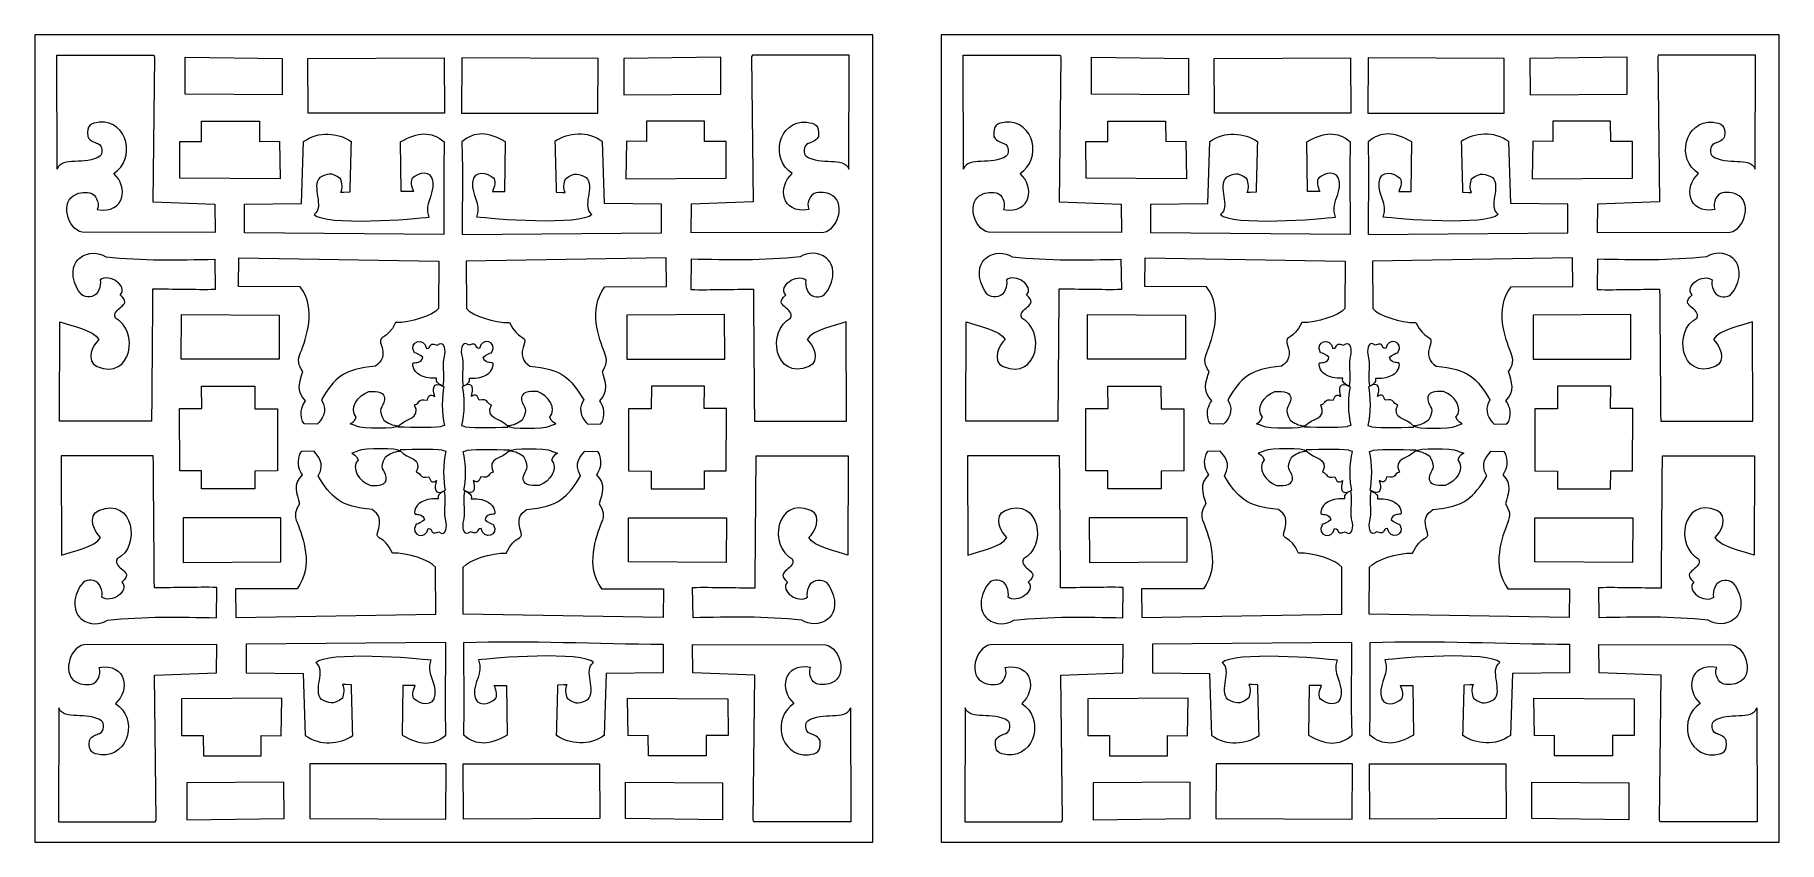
# Model space of a CAD drawing. Header units: centimetres. Extents: x 1.9 to 14.6, y 3.5 to 9.4.
import ezdxf

# ---------------------------------------------------------------- set-up
doc = ezdxf.new("R2010")
doc.units = ezdxf.units.CM
doc.header["$MEASUREMENT"] = 0
doc.layers.add('layer 1', color=7, linetype='Continuous')

msp = doc.modelspace()

# ---------------------------------------------------------------- linework, layer by layer
at = {"layer": 'layer 1', "color": 250, "lineweight": 9}
for points, knots in [([(1.85394, 9.42503), (1.85394, 9.42503), (7.98672, 9.42503), (7.98672, 9.42503), (7.98672, 9.42503), (7.98672, 9.42503), (7.98672, 3.51784), (7.98672, 3.51784), (7.98672, 3.51784), (7.98672, 3.51784), (1.85394, 3.51784), (1.85394, 3.51784), (1.85394, 3.51784), (1.85394, 3.51784), (1.85394, 9.42503), (1.85394, 9.42503)], [0, 0, 0, 0, 0.2, 0.2, 0.2, 0.2, 0.4, 0.4, 0.4, 0.4, 0.6, 0.6, 0.6, 0.6, 1, 1, 1, 1]), ([(8.48673, 9.42503), (8.48673, 9.42503), (14.61952, 9.42503), (14.61952, 9.42503), (14.61952, 9.42503), (14.61952, 9.42503), (14.61952, 3.51784), (14.61952, 3.51784), (14.61952, 3.51784), (14.61952, 3.51784), (8.48673, 3.51784), (8.48673, 3.51784), (8.48673, 3.51784), (8.48673, 3.51784), (8.48673, 9.42503), (8.48673, 9.42503)], [0, 0, 0, 0, 0.2, 0.2, 0.2, 0.2, 0.4, 0.4, 0.4, 0.4, 0.6, 0.6, 0.6, 0.6, 1, 1, 1, 1]), ([(2.31097, 8.14618), (2.33124, 8.20404), (2.29118, 8.25668), (2.26997, 8.26491), (2.26997, 8.26491), (2.23624, 8.27799), (2.17276, 8.27348), (2.1526, 8.25753), (2.1526, 8.25753), (2.03859, 8.21152), (2.08789, 8.00389), (2.20027, 7.98088), (2.20027, 7.98088), (2.20027, 7.98088), (3.17372, 7.97949), (3.17372, 7.97949), (3.17372, 7.97949), (3.17372, 7.97949), (3.17171, 8.18658), (3.17171, 8.18658), (3.17171, 8.18658), (3.17171, 8.18658), (2.71703, 8.20338), (2.71703, 8.20338), (2.71703, 8.20338), (2.71703, 8.20338), (2.72953, 9.26387), (2.72953, 9.26387), (2.72953, 9.26387), (2.72736, 9.26801), (2.7252, 9.27215), (2.72304, 9.27629), (2.72304, 9.27629), (2.72304, 9.27629), (2.0141, 9.27624), (2.0141, 9.27624), (2.0141, 9.27624), (2.0141, 9.27624), (2.01641, 8.44186), (2.01641, 8.44186), (2.01641, 8.44186), (2.05448, 8.53976), (2.22347, 8.46523), (2.32986, 8.53799), (2.32986, 8.53799), (2.3485, 8.54918), (2.35492, 8.61675), (2.31367, 8.62987), (2.31367, 8.62987), (2.29254, 8.64204), (2.2628, 8.63829), (2.24034, 8.68217), (2.24034, 8.68217), (2.23194, 8.76608), (2.26429, 8.77746), (2.32396, 8.78611), (2.32396, 8.78611), (2.53937, 8.80127), (2.59422, 8.51025), (2.43101, 8.4116), (2.43101, 8.4116), (2.5388, 8.31424), (2.51618, 8.11536), (2.31097, 8.14618)], [0, 0, 0, 0, 0.05882353, 0.05882353, 0.05882353, 0.05882353, 0.11764706, 0.11764706, 0.11764706, 0.11764706, 0.17647059, 0.17647059, 0.17647059, 0.17647059, 0.23529412, 0.23529412, 0.23529412, 0.23529412, 0.29411765, 0.29411765, 0.29411765, 0.29411765, 0.35294118, 0.35294118, 0.35294118, 0.35294118, 0.41176471, 0.41176471, 0.41176471, 0.41176471, 0.47058824, 0.47058824, 0.47058824, 0.47058824, 0.52941176, 0.52941176, 0.52941176, 0.52941176, 0.58823529, 0.58823529, 0.58823529, 0.58823529, 0.64705882, 0.64705882, 0.64705882, 0.64705882, 0.70588235, 0.70588235, 0.70588235, 0.70588235, 0.76470588, 0.76470588, 0.76470588, 0.76470588, 0.82352941, 0.82352941, 0.82352941, 0.82352941, 0.88235294, 0.88235294, 0.88235294, 0.88235294, 1, 1, 1, 1]), ([(2.95437, 9.26099), (2.95437, 9.26099), (2.95395, 8.99182), (2.95395, 8.99182), (2.95395, 8.99182), (2.95395, 8.99182), (3.663, 8.98561), (3.663, 8.98561), (3.663, 8.98561), (3.663, 8.98561), (3.66477, 9.25346), (3.66477, 9.25346), (3.66477, 9.25346), (3.66477, 9.25346), (2.95437, 9.26099), (2.95437, 9.26099)], [0, 0, 0, 0, 0.2, 0.2, 0.2, 0.2, 0.4, 0.4, 0.4, 0.4, 0.6, 0.6, 0.6, 0.6, 1, 1, 1, 1]), ([(3.85273, 9.25247), (3.85273, 9.25247), (3.85388, 8.85136), (3.85388, 8.85136), (3.85388, 8.85136), (3.85388, 8.85136), (4.85203, 8.85103), (4.85203, 8.85103), (4.85203, 8.85103), (4.85203, 8.85103), (4.85016, 9.25768), (4.85016, 9.25768), (4.85016, 9.25768), (4.85016, 9.25768), (3.85273, 9.25247), (3.85273, 9.25247)], [0, 0, 0, 0, 0.2, 0.2, 0.2, 0.2, 0.4, 0.4, 0.4, 0.4, 0.6, 0.6, 0.6, 0.6, 1, 1, 1, 1]), ([(5.9755, 9.25247), (5.9755, 9.25247), (5.97435, 8.85136), (5.97435, 8.85136), (5.97435, 8.85136), (5.97435, 8.85136), (4.9762, 8.85103), (4.9762, 8.85103), (4.9762, 8.85103), (4.9762, 8.85103), (4.97807, 9.25768), (4.97807, 9.25768), (4.97807, 9.25768), (4.97807, 9.25768), (5.9755, 9.25247), (5.9755, 9.25247)], [0, 0, 0, 0, 0.2, 0.2, 0.2, 0.2, 0.4, 0.4, 0.4, 0.4, 0.6, 0.6, 0.6, 0.6, 1, 1, 1, 1]), ([(6.87386, 9.26099), (6.87386, 9.26099), (6.87427, 8.99182), (6.87427, 8.99182), (6.87427, 8.99182), (6.87427, 8.99182), (6.16523, 8.98561), (6.16523, 8.98561), (6.16523, 8.98561), (6.16523, 8.98561), (6.16346, 9.25346), (6.16346, 9.25346), (6.16346, 9.25346), (6.16346, 9.25346), (6.87386, 9.26099), (6.87386, 9.26099)], [0, 0, 0, 0, 0.2, 0.2, 0.2, 0.2, 0.4, 0.4, 0.4, 0.4, 0.6, 0.6, 0.6, 0.6, 1, 1, 1, 1]), ([(7.51726, 8.14618), (7.49699, 8.20404), (7.53705, 8.25668), (7.55826, 8.26491), (7.55826, 8.26491), (7.59199, 8.27799), (7.65547, 8.27348), (7.67563, 8.25753), (7.67563, 8.25753), (7.78964, 8.21152), (7.74034, 8.00389), (7.62795, 7.98088), (7.62795, 7.98088), (7.62795, 7.98088), (6.65451, 7.97949), (6.65451, 7.97949), (6.65451, 7.97949), (6.65451, 7.97949), (6.65652, 8.18658), (6.65652, 8.18658), (6.65652, 8.18658), (6.65652, 8.18658), (7.1112, 8.20338), (7.1112, 8.20338), (7.1112, 8.20338), (7.1112, 8.20338), (7.0987, 9.26387), (7.0987, 9.26387), (7.0987, 9.26387), (7.10087, 9.26801), (7.10303, 9.27215), (7.10519, 9.27629), (7.10519, 9.27629), (7.10519, 9.27629), (7.81413, 9.27624), (7.81413, 9.27624), (7.81413, 9.27624), (7.81413, 9.27624), (7.81182, 8.44186), (7.81182, 8.44186), (7.81182, 8.44186), (7.77375, 8.53976), (7.60476, 8.46523), (7.49837, 8.53799), (7.49837, 8.53799), (7.47973, 8.54918), (7.47331, 8.61675), (7.51456, 8.62987), (7.51456, 8.62987), (7.53569, 8.64204), (7.56543, 8.63829), (7.58788, 8.68217), (7.58788, 8.68217), (7.59629, 8.76608), (7.56394, 8.77746), (7.50427, 8.78611), (7.50427, 8.78611), (7.28886, 8.80127), (7.23401, 8.51025), (7.39722, 8.4116), (7.39722, 8.4116), (7.28943, 8.31424), (7.31205, 8.11536), (7.51726, 8.14618)], [0, 0, 0, 0, 0.05882353, 0.05882353, 0.05882353, 0.05882353, 0.11764706, 0.11764706, 0.11764706, 0.11764706, 0.17647059, 0.17647059, 0.17647059, 0.17647059, 0.23529412, 0.23529412, 0.23529412, 0.23529412, 0.29411765, 0.29411765, 0.29411765, 0.29411765, 0.35294118, 0.35294118, 0.35294118, 0.35294118, 0.41176471, 0.41176471, 0.41176471, 0.41176471, 0.47058824, 0.47058824, 0.47058824, 0.47058824, 0.52941176, 0.52941176, 0.52941176, 0.52941176, 0.58823529, 0.58823529, 0.58823529, 0.58823529, 0.64705882, 0.64705882, 0.64705882, 0.64705882, 0.70588235, 0.70588235, 0.70588235, 0.70588235, 0.76470588, 0.76470588, 0.76470588, 0.76470588, 0.82352941, 0.82352941, 0.82352941, 0.82352941, 0.88235294, 0.88235294, 0.88235294, 0.88235294, 1, 1, 1, 1]), ([(3.64885, 8.37053), (3.64885, 8.37053), (3.64394, 8.64649), (3.64394, 8.64649), (3.64394, 8.64649), (3.64394, 8.64649), (3.49712, 8.64588), (3.49712, 8.64588), (3.49712, 8.64588), (3.49712, 8.64588), (3.49701, 8.79445), (3.49701, 8.79445), (3.49701, 8.79445), (3.49701, 8.79445), (3.07451, 8.79255), (3.07451, 8.79255), (3.07451, 8.79255), (3.07451, 8.79255), (3.07324, 8.64591), (3.07324, 8.64591), (3.07324, 8.64591), (3.07324, 8.64591), (2.91391, 8.64591), (2.91391, 8.64591), (2.91391, 8.64591), (2.91391, 8.64591), (2.91447, 8.37664), (2.91447, 8.37664), (2.91447, 8.37664), (2.91447, 8.37664), (3.64885, 8.37053), (3.64885, 8.37053)], [0, 0, 0, 0, 0.11111111, 0.11111111, 0.11111111, 0.11111111, 0.22222222, 0.22222222, 0.22222222, 0.22222222, 0.33333333, 0.33333333, 0.33333333, 0.33333333, 0.44444444, 0.44444444, 0.44444444, 0.44444444, 0.55555556, 0.55555556, 0.55555556, 0.55555556, 0.66666667, 0.66666667, 0.66666667, 0.66666667, 0.77777778, 0.77777778, 0.77777778, 0.77777778, 1, 1, 1, 1]), ([(3.82065, 8.6437), (3.82065, 8.6437), (3.80571, 8.19212), (3.80571, 8.19212), (3.80571, 8.19212), (3.80571, 8.19212), (3.38776, 8.18541), (3.38776, 8.18541), (3.38776, 8.18541), (3.38776, 8.18541), (3.38838, 7.97689), (3.38838, 7.97689), (3.38838, 7.97689), (3.38838, 7.97689), (4.84806, 7.96525), (4.84806, 7.96525), (4.84806, 7.96525), (4.84806, 7.96525), (4.84574, 8.44829), (4.84574, 8.44829), (4.84574, 8.44829), (4.84574, 8.44829), (4.84856, 8.64283), (4.84856, 8.64283), (4.84856, 8.64283), (4.7526, 8.72188), (4.65926, 8.71635), (4.52904, 8.64211), (4.52904, 8.64211), (4.52904, 8.64211), (4.53506, 8.27965), (4.53506, 8.27965), (4.53506, 8.27965), (4.53506, 8.27965), (4.62455, 8.28011), (4.62455, 8.28011), (4.62455, 8.28011), (4.6092, 8.31113), (4.59925, 8.36433), (4.61899, 8.3794), (4.61899, 8.3794), (4.66046, 8.41536), (4.75901, 8.44479), (4.76846, 8.34515), (4.76846, 8.34515), (4.77792, 8.24552), (4.70225, 8.19668), (4.73933, 8.0923), (4.73933, 8.0923), (4.64463, 8.07649), (3.97095, 8.02525), (3.89813, 8.11147), (3.89813, 8.11147), (3.97706, 8.16146), (3.87267, 8.3194), (3.93992, 8.38183), (3.93992, 8.38183), (3.99506, 8.40759), (4.02167, 8.42609), (4.09174, 8.371), (4.09174, 8.371), (4.10264, 8.33803), (4.10825, 8.30505), (4.0928, 8.27207), (4.0928, 8.27207), (4.09489, 8.27211), (4.11277, 8.27213), (4.11486, 8.27217), (4.11486, 8.27217), (4.11486, 8.27217), (4.15875, 8.27295), (4.15875, 8.27295), (4.15875, 8.27295), (4.16187, 8.39727), (4.16498, 8.52158), (4.16809, 8.6459), (4.16809, 8.6459), (4.07246, 8.70857), (3.92683, 8.72503), (3.82065, 8.6437)], [0, 0, 0, 0, 0.04761905, 0.04761905, 0.04761905, 0.04761905, 0.0952381, 0.0952381, 0.0952381, 0.0952381, 0.14285714, 0.14285714, 0.14285714, 0.14285714, 0.19047619, 0.19047619, 0.19047619, 0.19047619, 0.23809524, 0.23809524, 0.23809524, 0.23809524, 0.28571429, 0.28571429, 0.28571429, 0.28571429, 0.33333333, 0.33333333, 0.33333333, 0.33333333, 0.38095238, 0.38095238, 0.38095238, 0.38095238, 0.42857143, 0.42857143, 0.42857143, 0.42857143, 0.47619048, 0.47619048, 0.47619048, 0.47619048, 0.52380952, 0.52380952, 0.52380952, 0.52380952, 0.57142857, 0.57142857, 0.57142857, 0.57142857, 0.61904762, 0.61904762, 0.61904762, 0.61904762, 0.66666667, 0.66666667, 0.66666667, 0.66666667, 0.71428571, 0.71428571, 0.71428571, 0.71428571, 0.76190476, 0.76190476, 0.76190476, 0.76190476, 0.80952381, 0.80952381, 0.80952381, 0.80952381, 0.85714286, 0.85714286, 0.85714286, 0.85714286, 0.9047619, 0.9047619, 0.9047619, 0.9047619, 1, 1, 1, 1]), ([(6.00758, 8.6437), (6.00758, 8.6437), (6.02252, 8.19212), (6.02252, 8.19212), (6.02252, 8.19212), (6.02252, 8.19212), (6.44047, 8.18541), (6.44047, 8.18541), (6.44047, 8.18541), (6.44047, 8.18541), (6.43985, 7.97689), (6.43985, 7.97689), (6.43985, 7.97689), (6.43985, 7.97689), (4.98016, 7.96525), (4.98016, 7.96525), (4.98016, 7.96525), (4.98016, 7.96525), (4.98249, 8.44829), (4.98249, 8.44829), (4.98249, 8.44829), (4.98249, 8.44829), (4.97967, 8.64283), (4.97967, 8.64283), (4.97967, 8.64283), (5.07563, 8.72188), (5.16897, 8.71635), (5.29919, 8.64211), (5.29919, 8.64211), (5.29919, 8.64211), (5.29317, 8.27965), (5.29317, 8.27965), (5.29317, 8.27965), (5.29317, 8.27965), (5.20368, 8.28011), (5.20368, 8.28011), (5.20368, 8.28011), (5.21902, 8.31113), (5.22898, 8.36433), (5.20924, 8.3794), (5.20924, 8.3794), (5.16777, 8.41536), (5.06922, 8.44479), (5.05976, 8.34515), (5.05976, 8.34515), (5.05031, 8.24552), (5.12597, 8.19668), (5.0889, 8.0923), (5.0889, 8.0923), (5.1836, 8.07649), (5.85728, 8.02525), (5.9301, 8.11147), (5.9301, 8.11147), (5.85117, 8.16146), (5.95556, 8.3194), (5.88831, 8.38183), (5.88831, 8.38183), (5.83317, 8.40759), (5.80656, 8.42609), (5.73649, 8.371), (5.73649, 8.371), (5.72559, 8.33803), (5.71998, 8.30505), (5.73543, 8.27207), (5.73543, 8.27207), (5.73334, 8.27211), (5.71546, 8.27213), (5.71337, 8.27217), (5.71337, 8.27217), (5.71337, 8.27217), (5.66948, 8.27295), (5.66948, 8.27295), (5.66948, 8.27295), (5.66636, 8.39727), (5.66325, 8.52158), (5.66014, 8.6459), (5.66014, 8.6459), (5.75576, 8.70857), (5.9014, 8.72503), (6.00758, 8.6437)], [0, 0, 0, 0, 0.04761905, 0.04761905, 0.04761905, 0.04761905, 0.0952381, 0.0952381, 0.0952381, 0.0952381, 0.14285714, 0.14285714, 0.14285714, 0.14285714, 0.19047619, 0.19047619, 0.19047619, 0.19047619, 0.23809524, 0.23809524, 0.23809524, 0.23809524, 0.28571429, 0.28571429, 0.28571429, 0.28571429, 0.33333333, 0.33333333, 0.33333333, 0.33333333, 0.38095238, 0.38095238, 0.38095238, 0.38095238, 0.42857143, 0.42857143, 0.42857143, 0.42857143, 0.47619048, 0.47619048, 0.47619048, 0.47619048, 0.52380952, 0.52380952, 0.52380952, 0.52380952, 0.57142857, 0.57142857, 0.57142857, 0.57142857, 0.61904762, 0.61904762, 0.61904762, 0.61904762, 0.66666667, 0.66666667, 0.66666667, 0.66666667, 0.71428571, 0.71428571, 0.71428571, 0.71428571, 0.76190476, 0.76190476, 0.76190476, 0.76190476, 0.80952381, 0.80952381, 0.80952381, 0.80952381, 0.85714286, 0.85714286, 0.85714286, 0.85714286, 0.9047619, 0.9047619, 0.9047619, 0.9047619, 1, 1, 1, 1]), ([(6.17938, 8.37053), (6.17938, 8.37053), (6.18429, 8.64649), (6.18429, 8.64649), (6.18429, 8.64649), (6.18429, 8.64649), (6.33111, 8.64588), (6.33111, 8.64588), (6.33111, 8.64588), (6.33111, 8.64588), (6.33122, 8.79445), (6.33122, 8.79445), (6.33122, 8.79445), (6.33122, 8.79445), (6.75372, 8.79255), (6.75372, 8.79255), (6.75372, 8.79255), (6.75372, 8.79255), (6.75499, 8.64591), (6.75499, 8.64591), (6.75499, 8.64591), (6.75499, 8.64591), (6.91432, 8.64591), (6.91432, 8.64591), (6.91432, 8.64591), (6.91432, 8.64591), (6.91376, 8.37664), (6.91376, 8.37664), (6.91376, 8.37664), (6.91376, 8.37664), (6.17938, 8.37053), (6.17938, 8.37053)], [0, 0, 0, 0, 0.11111111, 0.11111111, 0.11111111, 0.11111111, 0.22222222, 0.22222222, 0.22222222, 0.22222222, 0.33333333, 0.33333333, 0.33333333, 0.33333333, 0.44444444, 0.44444444, 0.44444444, 0.44444444, 0.55555556, 0.55555556, 0.55555556, 0.55555556, 0.66666667, 0.66666667, 0.66666667, 0.66666667, 0.77777778, 0.77777778, 0.77777778, 0.77777778, 1, 1, 1, 1]), ([(2.17887, 7.78931), (2.15119, 7.76948), (2.10238, 7.69532), (2.16077, 7.57299), (2.16077, 7.57299), (2.1919, 7.51292), (2.22313, 7.49961), (2.27126, 7.51129), (2.27126, 7.51129), (2.31939, 7.52297), (2.3405, 7.58671), (2.33196, 7.63189), (2.33196, 7.63189), (2.3979, 7.68225), (2.53864, 7.58922), (2.47821, 7.52157), (2.47821, 7.52157), (2.58178, 7.4363), (2.4081, 7.43069), (2.4436, 7.35156), (2.4436, 7.35156), (2.6189, 7.26744), (2.5662, 6.89329), (2.30894, 6.99784), (2.30894, 6.99784), (2.21855, 7.03639), (2.28232, 7.16548), (2.32222, 7.19527), (2.32222, 7.19527), (2.28904, 7.26487), (2.10923, 7.2985), (2.03627, 7.32549), (2.03627, 7.32549), (2.03627, 7.32549), (2.03467, 6.59833), (2.03467, 6.59833), (2.03467, 6.59833), (2.03467, 6.59833), (2.70796, 6.59713), (2.70796, 6.59713), (2.70796, 6.59713), (2.71061, 6.91921), (2.71323, 7.24137), (2.71586, 7.56343), (2.71586, 7.56343), (2.86899, 7.5649), (3.02168, 7.55831), (3.17371, 7.56101), (3.17371, 7.56101), (3.17371, 7.56101), (3.16994, 7.7832), (3.16994, 7.7832), (3.16994, 7.7832), (2.89964, 7.77839), (2.64398, 7.77137), (2.37284, 7.80201), (2.37284, 7.80201), (2.31908, 7.83041), (2.24619, 7.84562), (2.17887, 7.78931)], [0, 0, 0, 0, 0.0625, 0.0625, 0.0625, 0.0625, 0.125, 0.125, 0.125, 0.125, 0.1875, 0.1875, 0.1875, 0.1875, 0.25, 0.25, 0.25, 0.25, 0.3125, 0.3125, 0.3125, 0.3125, 0.375, 0.375, 0.375, 0.375, 0.4375, 0.4375, 0.4375, 0.4375, 0.5, 0.5, 0.5, 0.5, 0.5625, 0.5625, 0.5625, 0.5625, 0.625, 0.625, 0.625, 0.625, 0.6875, 0.6875, 0.6875, 0.6875, 0.75, 0.75, 0.75, 0.75, 0.8125, 0.8125, 0.8125, 0.8125, 0.875, 0.875, 0.875, 0.875, 1, 1, 1, 1]), ([(3.34688, 7.79303), (3.34688, 7.79303), (3.34445, 7.58333), (3.34445, 7.58333), (3.34445, 7.58333), (3.34445, 7.58333), (3.79633, 7.58144), (3.79633, 7.58144), (3.79633, 7.58144), (3.92169, 7.41558), (3.83672, 7.20293), (3.79908, 7.10041), (3.79908, 7.10041), (3.77195, 7.04296), (3.78431, 7.00862), (3.81442, 6.96102), (3.81442, 6.96102), (3.79243, 6.88256), (3.76296, 6.81861), (3.83401, 6.74754), (3.83401, 6.74754), (3.81352, 6.71455), (3.78841, 6.67749), (3.81361, 6.59678), (3.81361, 6.59678), (3.81361, 6.59678), (3.82648, 6.57818), (3.82648, 6.57818), (3.82648, 6.57818), (3.82648, 6.57818), (3.92035, 6.5759), (3.92035, 6.5759), (3.92035, 6.5759), (3.94721, 6.60756), (4.00607, 6.66273), (3.951, 6.7543), (3.951, 6.7543), (4.04581, 6.91517), (4.11313, 6.98098), (4.34569, 7.00104), (4.34569, 7.00104), (4.39663, 7.03812), (4.41892, 7.07415), (4.3843, 7.17195), (4.3843, 7.17195), (4.37184, 7.22864), (4.42998, 7.18639), (4.4938, 7.31992), (4.4938, 7.31992), (4.60314, 7.31759), (4.76779, 7.37002), (4.80896, 7.42381), (4.80896, 7.42381), (4.80892, 7.4259), (4.80889, 7.42799), (4.80885, 7.43008), (4.80885, 7.43008), (4.80885, 7.43008), (4.81068, 7.76849), (4.81068, 7.76849), (4.81068, 7.76849), (4.81068, 7.76849), (3.34688, 7.79303), (3.34688, 7.79303)], [0, 0, 0, 0, 0.05882353, 0.05882353, 0.05882353, 0.05882353, 0.11764706, 0.11764706, 0.11764706, 0.11764706, 0.17647059, 0.17647059, 0.17647059, 0.17647059, 0.23529412, 0.23529412, 0.23529412, 0.23529412, 0.29411765, 0.29411765, 0.29411765, 0.29411765, 0.35294118, 0.35294118, 0.35294118, 0.35294118, 0.41176471, 0.41176471, 0.41176471, 0.41176471, 0.47058824, 0.47058824, 0.47058824, 0.47058824, 0.52941176, 0.52941176, 0.52941176, 0.52941176, 0.58823529, 0.58823529, 0.58823529, 0.58823529, 0.64705882, 0.64705882, 0.64705882, 0.64705882, 0.70588235, 0.70588235, 0.70588235, 0.70588235, 0.76470588, 0.76470588, 0.76470588, 0.76470588, 0.82352941, 0.82352941, 0.82352941, 0.82352941, 0.88235294, 0.88235294, 0.88235294, 0.88235294, 1, 1, 1, 1]), ([(6.47457, 7.79303), (6.47457, 7.79303), (6.47701, 7.58333), (6.47701, 7.58333), (6.47701, 7.58333), (6.47701, 7.58333), (6.02513, 7.58144), (6.02513, 7.58144), (6.02513, 7.58144), (5.89977, 7.41558), (5.98473, 7.20293), (6.02238, 7.10041), (6.02238, 7.10041), (6.0495, 7.04296), (6.03714, 7.00862), (6.00703, 6.96102), (6.00703, 6.96102), (6.02902, 6.88256), (6.0585, 6.81861), (5.98745, 6.74754), (5.98745, 6.74754), (6.00794, 6.71455), (6.03304, 6.67749), (6.00784, 6.59678), (6.00784, 6.59678), (6.00784, 6.59678), (5.99497, 6.57818), (5.99497, 6.57818), (5.99497, 6.57818), (5.99497, 6.57818), (5.9011, 6.5759), (5.9011, 6.5759), (5.9011, 6.5759), (5.87424, 6.60756), (5.81538, 6.66273), (5.87045, 6.7543), (5.87045, 6.7543), (5.77564, 6.91517), (5.70832, 6.98098), (5.47576, 7.00104), (5.47576, 7.00104), (5.42482, 7.03812), (5.40253, 7.07415), (5.43715, 7.17195), (5.43715, 7.17195), (5.44962, 7.22864), (5.39147, 7.18639), (5.32765, 7.31992), (5.32765, 7.31992), (5.21832, 7.31759), (5.05366, 7.37002), (5.01249, 7.42381), (5.01249, 7.42381), (5.01253, 7.4259), (5.01257, 7.42799), (5.0126, 7.43008), (5.0126, 7.43008), (5.0126, 7.43008), (5.01077, 7.76849), (5.01077, 7.76849), (5.01077, 7.76849), (5.01077, 7.76849), (6.47457, 7.79303), (6.47457, 7.79303)], [0, 0, 0, 0, 0.05882353, 0.05882353, 0.05882353, 0.05882353, 0.11764706, 0.11764706, 0.11764706, 0.11764706, 0.17647059, 0.17647059, 0.17647059, 0.17647059, 0.23529412, 0.23529412, 0.23529412, 0.23529412, 0.29411765, 0.29411765, 0.29411765, 0.29411765, 0.35294118, 0.35294118, 0.35294118, 0.35294118, 0.41176471, 0.41176471, 0.41176471, 0.41176471, 0.47058824, 0.47058824, 0.47058824, 0.47058824, 0.52941176, 0.52941176, 0.52941176, 0.52941176, 0.58823529, 0.58823529, 0.58823529, 0.58823529, 0.64705882, 0.64705882, 0.64705882, 0.64705882, 0.70588235, 0.70588235, 0.70588235, 0.70588235, 0.76470588, 0.76470588, 0.76470588, 0.76470588, 0.82352941, 0.82352941, 0.82352941, 0.82352941, 0.88235294, 0.88235294, 0.88235294, 0.88235294, 1, 1, 1, 1]), ([(7.64936, 7.78931), (7.67704, 7.76948), (7.72585, 7.69532), (7.66746, 7.57299), (7.66746, 7.57299), (7.63633, 7.51292), (7.6051, 7.49961), (7.55697, 7.51129), (7.55697, 7.51129), (7.50884, 7.52297), (7.48773, 7.58671), (7.49627, 7.63189), (7.49627, 7.63189), (7.43033, 7.68225), (7.28959, 7.58922), (7.35002, 7.52157), (7.35002, 7.52157), (7.24645, 7.4363), (7.42013, 7.43069), (7.38463, 7.35156), (7.38463, 7.35156), (7.20933, 7.26744), (7.26203, 6.89329), (7.51929, 6.99784), (7.51929, 6.99784), (7.60968, 7.03639), (7.54591, 7.16548), (7.50601, 7.19527), (7.50601, 7.19527), (7.53919, 7.26487), (7.719, 7.2985), (7.79196, 7.32549), (7.79196, 7.32549), (7.79196, 7.32549), (7.79356, 6.59833), (7.79356, 6.59833), (7.79356, 6.59833), (7.79356, 6.59833), (7.12027, 6.59713), (7.12027, 6.59713), (7.12027, 6.59713), (7.11762, 6.91921), (7.115, 7.24137), (7.11237, 7.56343), (7.11237, 7.56343), (6.95924, 7.5649), (6.80655, 7.55831), (6.65452, 7.56101), (6.65452, 7.56101), (6.65452, 7.56101), (6.65829, 7.7832), (6.65829, 7.7832), (6.65829, 7.7832), (6.92859, 7.77839), (7.18425, 7.77137), (7.45539, 7.80201), (7.45539, 7.80201), (7.50915, 7.83041), (7.58204, 7.84562), (7.64936, 7.78931)], [0, 0, 0, 0, 0.0625, 0.0625, 0.0625, 0.0625, 0.125, 0.125, 0.125, 0.125, 0.1875, 0.1875, 0.1875, 0.1875, 0.25, 0.25, 0.25, 0.25, 0.3125, 0.3125, 0.3125, 0.3125, 0.375, 0.375, 0.375, 0.375, 0.4375, 0.4375, 0.4375, 0.4375, 0.5, 0.5, 0.5, 0.5, 0.5625, 0.5625, 0.5625, 0.5625, 0.625, 0.625, 0.625, 0.625, 0.6875, 0.6875, 0.6875, 0.6875, 0.75, 0.75, 0.75, 0.75, 0.8125, 0.8125, 0.8125, 0.8125, 0.875, 0.875, 0.875, 0.875, 1, 1, 1, 1]), ([(2.92619, 7.37897), (2.92619, 7.37897), (2.92571, 7.05272), (2.92571, 7.05272), (2.92571, 7.05272), (2.92571, 7.05272), (3.64114, 7.05094), (3.64114, 7.05094), (3.64114, 7.05094), (3.64114, 7.05094), (3.64151, 7.37287), (3.64151, 7.37287), (3.64151, 7.37287), (3.64151, 7.37287), (2.92619, 7.37897), (2.92619, 7.37897)], [0, 0, 0, 0, 0.2, 0.2, 0.2, 0.2, 0.4, 0.4, 0.4, 0.4, 0.6, 0.6, 0.6, 0.6, 1, 1, 1, 1]), ([(6.90204, 7.37897), (6.90204, 7.37897), (6.90252, 7.05272), (6.90252, 7.05272), (6.90252, 7.05272), (6.90252, 7.05272), (6.18709, 7.05094), (6.18709, 7.05094), (6.18709, 7.05094), (6.18709, 7.05094), (6.18672, 7.37287), (6.18672, 7.37287), (6.18672, 7.37287), (6.18672, 7.37287), (6.90204, 7.37897), (6.90204, 7.37897)], [0, 0, 0, 0, 0.2, 0.2, 0.2, 0.2, 0.4, 0.4, 0.4, 0.4, 0.6, 0.6, 0.6, 0.6, 1, 1, 1, 1]), ([(4.79848, 7.15497), (4.72067, 7.18038), (4.76483, 7.12715), (4.72083, 7.13099), (4.72083, 7.13099), (4.70573, 7.21644), (4.58347, 7.18581), (4.63146, 7.09939), (4.63146, 7.09939), (4.65045, 7.09505), (4.66832, 7.08586), (4.69242, 7.06604), (4.69242, 7.06604), (4.68314, 7.02308), (4.64399, 7.02834), (4.62553, 7.02409), (4.62553, 7.02409), (4.61712, 7.02216), (4.6193, 7.00541), (4.62674, 6.98118), (4.62674, 6.98118), (4.638, 6.96537), (4.67013, 6.9058), (4.79362, 6.91253), (4.79362, 6.91253), (4.78563, 6.88199), (4.81558, 6.86474), (4.84, 6.85572), (4.84, 6.85572), (4.85439, 6.95169), (4.82899, 7.01165), (4.85256, 7.08782), (4.85256, 7.08782), (4.85647, 7.13801), (4.84688, 7.18811), (4.79848, 7.15497)], [0, 0, 0, 0, 0.1, 0.1, 0.1, 0.1, 0.2, 0.2, 0.2, 0.2, 0.3, 0.3, 0.3, 0.3, 0.4, 0.4, 0.4, 0.4, 0.5, 0.5, 0.5, 0.5, 0.6, 0.6, 0.6, 0.6, 0.7, 0.7, 0.7, 0.7, 0.8, 0.8, 0.8, 0.8, 1, 1, 1, 1]), ([(5.02975, 7.15497), (5.10756, 7.18038), (5.0634, 7.12715), (5.1074, 7.13099), (5.1074, 7.13099), (5.1225, 7.21644), (5.24476, 7.18581), (5.19677, 7.09939), (5.19677, 7.09939), (5.17778, 7.09505), (5.15991, 7.08586), (5.13581, 7.06604), (5.13581, 7.06604), (5.14509, 7.02308), (5.18424, 7.02834), (5.20269, 7.02409), (5.20269, 7.02409), (5.21111, 7.02216), (5.20893, 7.00541), (5.20149, 6.98118), (5.20149, 6.98118), (5.19023, 6.96537), (5.1581, 6.9058), (5.03461, 6.91253), (5.03461, 6.91253), (5.0426, 6.88199), (5.01265, 6.86474), (4.98823, 6.85572), (4.98823, 6.85572), (4.97383, 6.95169), (4.99924, 7.01165), (4.97567, 7.08782), (4.97567, 7.08782), (4.97176, 7.13801), (4.98135, 7.18811), (5.02975, 7.15497)], [0, 0, 0, 0, 0.1, 0.1, 0.1, 0.1, 0.2, 0.2, 0.2, 0.2, 0.3, 0.3, 0.3, 0.3, 0.4, 0.4, 0.4, 0.4, 0.5, 0.5, 0.5, 0.5, 0.6, 0.6, 0.6, 0.6, 0.7, 0.7, 0.7, 0.7, 0.8, 0.8, 0.8, 0.8, 1, 1, 1, 1]), ([(4.77998, 6.77829), (4.74462, 6.80231), (4.73767, 6.7831), (4.72383, 6.75174), (4.72383, 6.75174), (4.65003, 6.76446), (4.67754, 6.73215), (4.633, 6.71773), (4.633, 6.71773), (4.67947, 6.61102), (4.57107, 6.62604), (4.51382, 6.5609), (4.51382, 6.5609), (4.51382, 6.55881), (4.51382, 6.55672), (4.51382, 6.55463), (4.51382, 6.55463), (4.60855, 6.5535), (4.82718, 6.54639), (4.83373, 6.5609), (4.83373, 6.5609), (4.84, 6.56299), (4.84627, 6.56508), (4.85256, 6.56718), (4.85256, 6.56718), (4.82695, 6.64801), (4.83393, 6.79249), (4.84627, 6.84946), (4.84627, 6.84946), (4.75822, 6.90244), (4.76652, 6.82519), (4.77998, 6.77829)], [0, 0, 0, 0, 0.11111111, 0.11111111, 0.11111111, 0.11111111, 0.22222222, 0.22222222, 0.22222222, 0.22222222, 0.33333333, 0.33333333, 0.33333333, 0.33333333, 0.44444444, 0.44444444, 0.44444444, 0.44444444, 0.55555556, 0.55555556, 0.55555556, 0.55555556, 0.66666667, 0.66666667, 0.66666667, 0.66666667, 0.77777778, 0.77777778, 0.77777778, 0.77777778, 1, 1, 1, 1]), ([(5.04825, 6.77829), (5.08361, 6.80231), (5.09056, 6.7831), (5.1044, 6.75174), (5.1044, 6.75174), (5.1782, 6.76446), (5.15069, 6.73215), (5.19522, 6.71773), (5.19522, 6.71773), (5.14876, 6.61102), (5.25716, 6.62604), (5.31441, 6.5609), (5.31441, 6.5609), (5.31441, 6.55881), (5.31441, 6.55672), (5.31441, 6.55463), (5.31441, 6.55463), (5.21968, 6.5535), (5.00105, 6.54639), (4.99449, 6.5609), (4.99449, 6.5609), (4.98823, 6.56299), (4.98196, 6.56508), (4.97567, 6.56718), (4.97567, 6.56718), (5.00128, 6.64801), (4.9943, 6.79249), (4.98196, 6.84946), (4.98196, 6.84946), (5.07001, 6.90244), (5.06171, 6.82519), (5.04825, 6.77829)], [0, 0, 0, 0, 0.11111111, 0.11111111, 0.11111111, 0.11111111, 0.22222222, 0.22222222, 0.22222222, 0.22222222, 0.33333333, 0.33333333, 0.33333333, 0.33333333, 0.44444444, 0.44444444, 0.44444444, 0.44444444, 0.55555556, 0.55555556, 0.55555556, 0.55555556, 0.66666667, 0.66666667, 0.66666667, 0.66666667, 0.77777778, 0.77777778, 0.77777778, 0.77777778, 1, 1, 1, 1]), ([(3.0737, 6.85446), (3.0737, 6.85446), (3.07521, 6.69055), (3.07521, 6.69055), (3.07521, 6.69055), (3.07521, 6.69055), (2.91329, 6.69199), (2.91329, 6.69199), (2.91329, 6.69199), (2.91329, 6.69199), (2.9139, 6.2338), (2.9139, 6.2338), (2.9139, 6.2338), (2.9139, 6.2338), (3.07338, 6.23379), (3.07338, 6.23379), (3.07338, 6.23379), (3.07338, 6.23379), (3.07435, 6.10259), (3.07435, 6.10259), (3.07435, 6.10259), (3.07435, 6.10259), (3.46335, 6.1024), (3.46335, 6.1024), (3.46335, 6.1024), (3.46335, 6.1024), (3.46343, 6.23215), (3.46343, 6.23215), (3.46343, 6.23215), (3.46343, 6.23215), (3.63023, 6.23449), (3.63023, 6.23449), (3.63023, 6.23449), (3.63023, 6.23449), (3.62983, 6.68937), (3.62983, 6.68937), (3.62983, 6.68937), (3.62983, 6.68937), (3.46352, 6.68957), (3.46352, 6.68957), (3.46352, 6.68957), (3.46352, 6.68957), (3.4625, 6.85524), (3.4625, 6.85524), (3.4625, 6.85524), (3.4625, 6.85524), (3.0737, 6.85446), (3.0737, 6.85446)], [0, 0, 0, 0, 0.07692308, 0.07692308, 0.07692308, 0.07692308, 0.15384615, 0.15384615, 0.15384615, 0.15384615, 0.23076923, 0.23076923, 0.23076923, 0.23076923, 0.30769231, 0.30769231, 0.30769231, 0.30769231, 0.38461538, 0.38461538, 0.38461538, 0.38461538, 0.46153846, 0.46153846, 0.46153846, 0.46153846, 0.53846154, 0.53846154, 0.53846154, 0.53846154, 0.61538462, 0.61538462, 0.61538462, 0.61538462, 0.69230769, 0.69230769, 0.69230769, 0.69230769, 0.76923077, 0.76923077, 0.76923077, 0.76923077, 0.84615385, 0.84615385, 0.84615385, 0.84615385, 1, 1, 1, 1]), ([(4.29693, 6.81445), (4.21656, 6.7905), (4.15053, 6.6857), (4.20645, 6.62694), (4.20645, 6.62694), (4.18957, 6.59189), (4.17751, 6.58801), (4.16091, 6.57972), (4.16091, 6.57972), (4.16718, 6.57554), (4.20082, 6.56591), (4.20709, 6.56173), (4.20709, 6.56173), (4.24758, 6.54314), (4.50057, 6.53861), (4.51677, 6.56422), (4.51677, 6.56422), (4.46611, 6.56443), (4.43682, 6.58624), (4.40718, 6.60481), (4.40718, 6.60481), (4.35752, 6.69875), (4.39887, 6.68919), (4.41345, 6.75536), (4.41345, 6.75536), (4.41785, 6.81203), (4.3629, 6.82214), (4.29693, 6.81445)], [0, 0, 0, 0, 0.125, 0.125, 0.125, 0.125, 0.25, 0.25, 0.25, 0.25, 0.375, 0.375, 0.375, 0.375, 0.5, 0.5, 0.5, 0.5, 0.625, 0.625, 0.625, 0.625, 0.75, 0.75, 0.75, 0.75, 1, 1, 1, 1]), ([(5.5313, 6.81445), (5.61167, 6.7905), (5.67769, 6.6857), (5.62178, 6.62694), (5.62178, 6.62694), (5.63866, 6.59189), (5.65072, 6.58801), (5.66732, 6.57972), (5.66732, 6.57972), (5.66105, 6.57554), (5.62741, 6.56591), (5.62114, 6.56173), (5.62114, 6.56173), (5.58065, 6.54314), (5.32766, 6.53861), (5.31146, 6.56422), (5.31146, 6.56422), (5.36212, 6.56443), (5.3914, 6.58624), (5.42105, 6.60481), (5.42105, 6.60481), (5.47071, 6.69875), (5.42936, 6.68919), (5.41478, 6.75536), (5.41478, 6.75536), (5.41038, 6.81203), (5.46533, 6.82214), (5.5313, 6.81445)], [0, 0, 0, 0, 0.125, 0.125, 0.125, 0.125, 0.25, 0.25, 0.25, 0.25, 0.375, 0.375, 0.375, 0.375, 0.5, 0.5, 0.5, 0.5, 0.625, 0.625, 0.625, 0.625, 0.75, 0.75, 0.75, 0.75, 1, 1, 1, 1]), ([(6.75453, 6.85446), (6.75453, 6.85446), (6.75302, 6.69055), (6.75302, 6.69055), (6.75302, 6.69055), (6.75302, 6.69055), (6.91494, 6.69199), (6.91494, 6.69199), (6.91494, 6.69199), (6.91494, 6.69199), (6.91433, 6.2338), (6.91433, 6.2338), (6.91433, 6.2338), (6.91433, 6.2338), (6.75485, 6.23379), (6.75485, 6.23379), (6.75485, 6.23379), (6.75485, 6.23379), (6.75388, 6.10259), (6.75388, 6.10259), (6.75388, 6.10259), (6.75388, 6.10259), (6.36488, 6.1024), (6.36488, 6.1024), (6.36488, 6.1024), (6.36488, 6.1024), (6.3648, 6.23215), (6.3648, 6.23215), (6.3648, 6.23215), (6.3648, 6.23215), (6.19799, 6.23449), (6.19799, 6.23449), (6.19799, 6.23449), (6.19799, 6.23449), (6.1984, 6.68937), (6.1984, 6.68937), (6.1984, 6.68937), (6.1984, 6.68937), (6.36471, 6.68957), (6.36471, 6.68957), (6.36471, 6.68957), (6.36471, 6.68957), (6.36573, 6.85524), (6.36573, 6.85524), (6.36573, 6.85524), (6.36573, 6.85524), (6.75453, 6.85446), (6.75453, 6.85446)], [0, 0, 0, 0, 0.07692308, 0.07692308, 0.07692308, 0.07692308, 0.15384615, 0.15384615, 0.15384615, 0.15384615, 0.23076923, 0.23076923, 0.23076923, 0.23076923, 0.30769231, 0.30769231, 0.30769231, 0.30769231, 0.38461538, 0.38461538, 0.38461538, 0.38461538, 0.46153846, 0.46153846, 0.46153846, 0.46153846, 0.53846154, 0.53846154, 0.53846154, 0.53846154, 0.61538462, 0.61538462, 0.61538462, 0.61538462, 0.69230769, 0.69230769, 0.69230769, 0.69230769, 0.76923077, 0.76923077, 0.76923077, 0.76923077, 0.84615385, 0.84615385, 0.84615385, 0.84615385, 1, 1, 1, 1]), ([(4.30937, 6.12843), (4.229, 6.15238), (4.16297, 6.25717), (4.21889, 6.31594), (4.21889, 6.31594), (4.20201, 6.35099), (4.18994, 6.35487), (4.17334, 6.36315), (4.17334, 6.36315), (4.17961, 6.36733), (4.21326, 6.37697), (4.21953, 6.38115), (4.21953, 6.38115), (4.26002, 6.39973), (4.513, 6.40427), (4.5292, 6.37866), (4.5292, 6.37866), (4.47855, 6.37845), (4.44926, 6.35663), (4.41962, 6.33806), (4.41962, 6.33806), (4.36996, 6.24413), (4.4113, 6.25369), (4.42589, 6.18752), (4.42589, 6.18752), (4.43029, 6.13084), (4.37533, 6.12073), (4.30937, 6.12843)], [0, 0, 0, 0, 0.125, 0.125, 0.125, 0.125, 0.25, 0.25, 0.25, 0.25, 0.375, 0.375, 0.375, 0.375, 0.5, 0.5, 0.5, 0.5, 0.625, 0.625, 0.625, 0.625, 0.75, 0.75, 0.75, 0.75, 1, 1, 1, 1]), ([(4.79242, 6.16459), (4.75705, 6.14056), (4.7501, 6.15977), (4.73626, 6.19113), (4.73626, 6.19113), (4.66247, 6.17842), (4.68998, 6.21072), (4.64544, 6.22514), (4.64544, 6.22514), (4.6919, 6.33185), (4.58351, 6.31684), (4.52625, 6.38198), (4.52625, 6.38198), (4.52625, 6.38407), (4.52625, 6.38616), (4.52625, 6.38825), (4.52625, 6.38825), (4.62099, 6.38937), (4.83962, 6.39649), (4.84617, 6.38198), (4.84617, 6.38198), (4.85244, 6.37989), (4.85871, 6.3778), (4.86499, 6.37569), (4.86499, 6.37569), (4.83938, 6.29486), (4.84636, 6.15039), (4.85871, 6.09342), (4.85871, 6.09342), (4.77066, 6.04044), (4.77896, 6.11768), (4.79242, 6.16459)], [0, 0, 0, 0, 0.11111111, 0.11111111, 0.11111111, 0.11111111, 0.22222222, 0.22222222, 0.22222222, 0.22222222, 0.33333333, 0.33333333, 0.33333333, 0.33333333, 0.44444444, 0.44444444, 0.44444444, 0.44444444, 0.55555556, 0.55555556, 0.55555556, 0.55555556, 0.66666667, 0.66666667, 0.66666667, 0.66666667, 0.77777778, 0.77777778, 0.77777778, 0.77777778, 1, 1, 1, 1]), ([(5.06068, 6.16459), (5.09605, 6.14056), (5.103, 6.15977), (5.11684, 6.19113), (5.11684, 6.19113), (5.19063, 6.17842), (5.16312, 6.21072), (5.20766, 6.22514), (5.20766, 6.22514), (5.1612, 6.33185), (5.2696, 6.31684), (5.32685, 6.38198), (5.32685, 6.38198), (5.32685, 6.38407), (5.32685, 6.38616), (5.32685, 6.38825), (5.32685, 6.38825), (5.23211, 6.38937), (5.01348, 6.39649), (5.00693, 6.38198), (5.00693, 6.38198), (5.00066, 6.37989), (4.99439, 6.3778), (4.98811, 6.37569), (4.98811, 6.37569), (5.01372, 6.29486), (5.00674, 6.15039), (4.99439, 6.09342), (4.99439, 6.09342), (5.08244, 6.04044), (5.07414, 6.11768), (5.06068, 6.16459)], [0, 0, 0, 0, 0.11111111, 0.11111111, 0.11111111, 0.11111111, 0.22222222, 0.22222222, 0.22222222, 0.22222222, 0.33333333, 0.33333333, 0.33333333, 0.33333333, 0.44444444, 0.44444444, 0.44444444, 0.44444444, 0.55555556, 0.55555556, 0.55555556, 0.55555556, 0.66666667, 0.66666667, 0.66666667, 0.66666667, 0.77777778, 0.77777778, 0.77777778, 0.77777778, 1, 1, 1, 1]), ([(5.54373, 6.12843), (5.6241, 6.15238), (5.69013, 6.25717), (5.63421, 6.31594), (5.63421, 6.31594), (5.65109, 6.35099), (5.66316, 6.35487), (5.67976, 6.36315), (5.67976, 6.36315), (5.67349, 6.36733), (5.63984, 6.37697), (5.63357, 6.38115), (5.63357, 6.38115), (5.59308, 6.39973), (5.3401, 6.40427), (5.3239, 6.37866), (5.3239, 6.37866), (5.37456, 6.37845), (5.40384, 6.35663), (5.43348, 6.33806), (5.43348, 6.33806), (5.48315, 6.24413), (5.4418, 6.25369), (5.42721, 6.18752), (5.42721, 6.18752), (5.42281, 6.13084), (5.47777, 6.12073), (5.54373, 6.12843)], [0, 0, 0, 0, 0.125, 0.125, 0.125, 0.125, 0.25, 0.25, 0.25, 0.25, 0.375, 0.375, 0.375, 0.375, 0.5, 0.5, 0.5, 0.5, 0.625, 0.625, 0.625, 0.625, 0.75, 0.75, 0.75, 0.75, 1, 1, 1, 1]), ([(2.19131, 5.15356), (2.16363, 5.1734), (2.11482, 5.24755), (2.1732, 5.36988), (2.1732, 5.36988), (2.20433, 5.42996), (2.23556, 5.44326), (2.28369, 5.43158), (2.28369, 5.43158), (2.33182, 5.41991), (2.35294, 5.35616), (2.3444, 5.31099), (2.3444, 5.31099), (2.41034, 5.26063), (2.55108, 5.35366), (2.49065, 5.4213), (2.49065, 5.4213), (2.59422, 5.50658), (2.42053, 5.51219), (2.45604, 5.59132), (2.45604, 5.59132), (2.63133, 5.67543), (2.57864, 6.04958), (2.32138, 5.94503), (2.32138, 5.94503), (2.23098, 5.90648), (2.29475, 5.7774), (2.33466, 5.74761), (2.33466, 5.74761), (2.30148, 5.67801), (2.12167, 5.64437), (2.04871, 5.61739), (2.04871, 5.61739), (2.04871, 5.61739), (2.0471, 6.34454), (2.0471, 6.34454), (2.0471, 6.34454), (2.0471, 6.34454), (2.7204, 6.34574), (2.7204, 6.34574), (2.7204, 6.34574), (2.72304, 6.02366), (2.72567, 5.7015), (2.7283, 5.37944), (2.7283, 5.37944), (2.88142, 5.37798), (3.03411, 5.38457), (3.18615, 5.38186), (3.18615, 5.38186), (3.18615, 5.38186), (3.18237, 5.15967), (3.18237, 5.15967), (3.18237, 5.15967), (2.91207, 5.16448), (2.65641, 5.17151), (2.38528, 5.14086), (2.38528, 5.14086), (2.33151, 5.11247), (2.25862, 5.09725), (2.19131, 5.15356)], [0, 0, 0, 0, 0.0625, 0.0625, 0.0625, 0.0625, 0.125, 0.125, 0.125, 0.125, 0.1875, 0.1875, 0.1875, 0.1875, 0.25, 0.25, 0.25, 0.25, 0.3125, 0.3125, 0.3125, 0.3125, 0.375, 0.375, 0.375, 0.375, 0.4375, 0.4375, 0.4375, 0.4375, 0.5, 0.5, 0.5, 0.5, 0.5625, 0.5625, 0.5625, 0.5625, 0.625, 0.625, 0.625, 0.625, 0.6875, 0.6875, 0.6875, 0.6875, 0.75, 0.75, 0.75, 0.75, 0.8125, 0.8125, 0.8125, 0.8125, 0.875, 0.875, 0.875, 0.875, 1, 1, 1, 1]), ([(3.32344, 5.16042), (3.32344, 5.16042), (3.321, 5.37012), (3.321, 5.37012), (3.321, 5.37012), (3.321, 5.37012), (3.77288, 5.37201), (3.77288, 5.37201), (3.77288, 5.37201), (3.89824, 5.53787), (3.81328, 5.75052), (3.77563, 5.85304), (3.77563, 5.85304), (3.7485, 5.91049), (3.76087, 5.94484), (3.79098, 5.99243), (3.79098, 5.99243), (3.76898, 6.07089), (3.73951, 6.13485), (3.81056, 6.20592), (3.81056, 6.20592), (3.79007, 6.23891), (3.76497, 6.27597), (3.79017, 6.35667), (3.79017, 6.35667), (3.79017, 6.35667), (3.80304, 6.37527), (3.80304, 6.37527), (3.80304, 6.37527), (3.80304, 6.37527), (3.89691, 6.37756), (3.89691, 6.37756), (3.89691, 6.37756), (3.92377, 6.34589), (3.98262, 6.29073), (3.92756, 6.19915), (3.92756, 6.19915), (4.02236, 6.03828), (4.08969, 5.97247), (4.32225, 5.95241), (4.32225, 5.95241), (4.37319, 5.91534), (4.39548, 5.87931), (4.36086, 5.7815), (4.36086, 5.7815), (4.34839, 5.72481), (4.40654, 5.76706), (4.47036, 5.63353), (4.47036, 5.63353), (4.57969, 5.63587), (4.74435, 5.58343), (4.78552, 5.52965), (4.78552, 5.52965), (4.78548, 5.52756), (4.78544, 5.52547), (4.7854, 5.52338), (4.7854, 5.52338), (4.7854, 5.52338), (4.78724, 5.18497), (4.78724, 5.18497), (4.78724, 5.18497), (4.78724, 5.18497), (3.32344, 5.16042), (3.32344, 5.16042)], [0, 0, 0, 0, 0.05882353, 0.05882353, 0.05882353, 0.05882353, 0.11764706, 0.11764706, 0.11764706, 0.11764706, 0.17647059, 0.17647059, 0.17647059, 0.17647059, 0.23529412, 0.23529412, 0.23529412, 0.23529412, 0.29411765, 0.29411765, 0.29411765, 0.29411765, 0.35294118, 0.35294118, 0.35294118, 0.35294118, 0.41176471, 0.41176471, 0.41176471, 0.41176471, 0.47058824, 0.47058824, 0.47058824, 0.47058824, 0.52941176, 0.52941176, 0.52941176, 0.52941176, 0.58823529, 0.58823529, 0.58823529, 0.58823529, 0.64705882, 0.64705882, 0.64705882, 0.64705882, 0.70588235, 0.70588235, 0.70588235, 0.70588235, 0.76470588, 0.76470588, 0.76470588, 0.76470588, 0.82352941, 0.82352941, 0.82352941, 0.82352941, 0.88235294, 0.88235294, 0.88235294, 0.88235294, 1, 1, 1, 1]), ([(6.45113, 5.16042), (6.45113, 5.16042), (6.45356, 5.37012), (6.45356, 5.37012), (6.45356, 5.37012), (6.45356, 5.37012), (6.00168, 5.37201), (6.00168, 5.37201), (6.00168, 5.37201), (5.87632, 5.53787), (5.96128, 5.75052), (5.99893, 5.85304), (5.99893, 5.85304), (6.02606, 5.91049), (6.01369, 5.94484), (5.98359, 5.99243), (5.98359, 5.99243), (6.00558, 6.07089), (6.03505, 6.13485), (5.964, 6.20592), (5.964, 6.20592), (5.98449, 6.23891), (6.0096, 6.27597), (5.9844, 6.35667), (5.9844, 6.35667), (5.9844, 6.35667), (5.97153, 6.37527), (5.97153, 6.37527), (5.97153, 6.37527), (5.97153, 6.37527), (5.87766, 6.37756), (5.87766, 6.37756), (5.87766, 6.37756), (5.8508, 6.34589), (5.79194, 6.29073), (5.84701, 6.19915), (5.84701, 6.19915), (5.7522, 6.03828), (5.68487, 5.97247), (5.45232, 5.95241), (5.45232, 5.95241), (5.40138, 5.91534), (5.37909, 5.87931), (5.41371, 5.7815), (5.41371, 5.7815), (5.42617, 5.72481), (5.36803, 5.76706), (5.3042, 5.63353), (5.3042, 5.63353), (5.19487, 5.63587), (5.03022, 5.58343), (4.98905, 5.52965), (4.98905, 5.52965), (4.98909, 5.52756), (4.98912, 5.52547), (4.98916, 5.52338), (4.98916, 5.52338), (4.98916, 5.52338), (4.98733, 5.18497), (4.98733, 5.18497), (4.98733, 5.18497), (4.98733, 5.18497), (6.45113, 5.16042), (6.45113, 5.16042)], [0, 0, 0, 0, 0.05882353, 0.05882353, 0.05882353, 0.05882353, 0.11764706, 0.11764706, 0.11764706, 0.11764706, 0.17647059, 0.17647059, 0.17647059, 0.17647059, 0.23529412, 0.23529412, 0.23529412, 0.23529412, 0.29411765, 0.29411765, 0.29411765, 0.29411765, 0.35294118, 0.35294118, 0.35294118, 0.35294118, 0.41176471, 0.41176471, 0.41176471, 0.41176471, 0.47058824, 0.47058824, 0.47058824, 0.47058824, 0.52941176, 0.52941176, 0.52941176, 0.52941176, 0.58823529, 0.58823529, 0.58823529, 0.58823529, 0.64705882, 0.64705882, 0.64705882, 0.64705882, 0.70588235, 0.70588235, 0.70588235, 0.70588235, 0.76470588, 0.76470588, 0.76470588, 0.76470588, 0.82352941, 0.82352941, 0.82352941, 0.82352941, 0.88235294, 0.88235294, 0.88235294, 0.88235294, 1, 1, 1, 1]), ([(7.6618, 5.15356), (7.68947, 5.1734), (7.73828, 5.24755), (7.6799, 5.36988), (7.6799, 5.36988), (7.64877, 5.42996), (7.61754, 5.44326), (7.56941, 5.43158), (7.56941, 5.43158), (7.52128, 5.41991), (7.50016, 5.35616), (7.5087, 5.31099), (7.5087, 5.31099), (7.44276, 5.26063), (7.30202, 5.35366), (7.36245, 5.4213), (7.36245, 5.4213), (7.25888, 5.50658), (7.43257, 5.51219), (7.39707, 5.59132), (7.39707, 5.59132), (7.22177, 5.67543), (7.27446, 6.04958), (7.53172, 5.94503), (7.53172, 5.94503), (7.62212, 5.90648), (7.55835, 5.7774), (7.51844, 5.74761), (7.51844, 5.74761), (7.55162, 5.67801), (7.73143, 5.64437), (7.8044, 5.61739), (7.8044, 5.61739), (7.8044, 5.61739), (7.806, 6.34454), (7.806, 6.34454), (7.806, 6.34454), (7.806, 6.34454), (7.1327, 6.34574), (7.1327, 6.34574), (7.1327, 6.34574), (7.13006, 6.02366), (7.12743, 5.7015), (7.1248, 5.37944), (7.1248, 5.37944), (6.97168, 5.37798), (6.81899, 5.38457), (6.66695, 5.38186), (6.66695, 5.38186), (6.66695, 5.38186), (6.67073, 5.15967), (6.67073, 5.15967), (6.67073, 5.15967), (6.94103, 5.16448), (7.19669, 5.17151), (7.46783, 5.14086), (7.46783, 5.14086), (7.52159, 5.11247), (7.59448, 5.09725), (7.6618, 5.15356)], [0, 0, 0, 0, 0.0625, 0.0625, 0.0625, 0.0625, 0.125, 0.125, 0.125, 0.125, 0.1875, 0.1875, 0.1875, 0.1875, 0.25, 0.25, 0.25, 0.25, 0.3125, 0.3125, 0.3125, 0.3125, 0.375, 0.375, 0.375, 0.375, 0.4375, 0.4375, 0.4375, 0.4375, 0.5, 0.5, 0.5, 0.5, 0.5625, 0.5625, 0.5625, 0.5625, 0.625, 0.625, 0.625, 0.625, 0.6875, 0.6875, 0.6875, 0.6875, 0.75, 0.75, 0.75, 0.75, 0.8125, 0.8125, 0.8125, 0.8125, 0.875, 0.875, 0.875, 0.875, 1, 1, 1, 1]), ([(4.81091, 5.78791), (4.7331, 5.76249), (4.77727, 5.81573), (4.73327, 5.81189), (4.73327, 5.81189), (4.71816, 5.72643), (4.59591, 5.75707), (4.6439, 5.84348), (4.6439, 5.84348), (4.66288, 5.84783), (4.68076, 5.85702), (4.70486, 5.87683), (4.70486, 5.87683), (4.69558, 5.9198), (4.65642, 5.91453), (4.63797, 5.91879), (4.63797, 5.91879), (4.62955, 5.92071), (4.63173, 5.93746), (4.63917, 5.96169), (4.63917, 5.96169), (4.65043, 5.97751), (4.68257, 6.03707), (4.80605, 6.03034), (4.80605, 6.03034), (4.79806, 6.06089), (4.82802, 6.07814), (4.85244, 6.08715), (4.85244, 6.08715), (4.86683, 5.99119), (4.84143, 5.93122), (4.86499, 5.85506), (4.86499, 5.85506), (4.86891, 5.80486), (4.85932, 5.75477), (4.81091, 5.78791)], [0, 0, 0, 0, 0.1, 0.1, 0.1, 0.1, 0.2, 0.2, 0.2, 0.2, 0.3, 0.3, 0.3, 0.3, 0.4, 0.4, 0.4, 0.4, 0.5, 0.5, 0.5, 0.5, 0.6, 0.6, 0.6, 0.6, 0.7, 0.7, 0.7, 0.7, 0.8, 0.8, 0.8, 0.8, 1, 1, 1, 1]), ([(5.04219, 5.78791), (5.12, 5.76249), (5.07583, 5.81573), (5.11983, 5.81189), (5.11983, 5.81189), (5.13494, 5.72643), (5.25719, 5.75707), (5.2092, 5.84348), (5.2092, 5.84348), (5.19022, 5.84783), (5.17234, 5.85702), (5.14824, 5.87683), (5.14824, 5.87683), (5.15752, 5.9198), (5.19668, 5.91453), (5.21513, 5.91879), (5.21513, 5.91879), (5.22355, 5.92071), (5.22137, 5.93746), (5.21393, 5.96169), (5.21393, 5.96169), (5.20267, 5.97751), (5.17053, 6.03707), (5.04705, 6.03034), (5.04705, 6.03034), (5.05504, 6.06089), (5.02509, 6.07814), (5.00066, 6.08715), (5.00066, 6.08715), (4.98627, 5.99119), (5.01167, 5.93122), (4.98811, 5.85506), (4.98811, 5.85506), (4.9842, 5.80486), (4.99378, 5.75477), (5.04219, 5.78791)], [0, 0, 0, 0, 0.1, 0.1, 0.1, 0.1, 0.2, 0.2, 0.2, 0.2, 0.3, 0.3, 0.3, 0.3, 0.4, 0.4, 0.4, 0.4, 0.5, 0.5, 0.5, 0.5, 0.6, 0.6, 0.6, 0.6, 0.7, 0.7, 0.7, 0.7, 0.8, 0.8, 0.8, 0.8, 1, 1, 1, 1]), ([(2.93863, 5.5639), (2.93863, 5.5639), (2.93815, 5.89015), (2.93815, 5.89015), (2.93815, 5.89015), (2.93815, 5.89015), (3.65358, 5.89193), (3.65358, 5.89193), (3.65358, 5.89193), (3.65358, 5.89193), (3.65394, 5.57), (3.65394, 5.57), (3.65394, 5.57), (3.65394, 5.57), (2.93863, 5.5639), (2.93863, 5.5639)], [0, 0, 0, 0, 0.2, 0.2, 0.2, 0.2, 0.4, 0.4, 0.4, 0.4, 0.6, 0.6, 0.6, 0.6, 1, 1, 1, 1]), ([(6.91447, 5.5639), (6.91447, 5.5639), (6.91495, 5.89015), (6.91495, 5.89015), (6.91495, 5.89015), (6.91495, 5.89015), (6.19952, 5.89193), (6.19952, 5.89193), (6.19952, 5.89193), (6.19952, 5.89193), (6.19916, 5.57), (6.19916, 5.57), (6.19916, 5.57), (6.19916, 5.57), (6.91447, 5.5639), (6.91447, 5.5639)], [0, 0, 0, 0, 0.2, 0.2, 0.2, 0.2, 0.4, 0.4, 0.4, 0.4, 0.6, 0.6, 0.6, 0.6, 1, 1, 1, 1]), ([(6.02001, 4.29917), (6.02001, 4.29917), (6.03495, 4.75075), (6.03495, 4.75075), (6.03495, 4.75075), (6.03495, 4.75075), (6.4529, 4.75746), (6.4529, 4.75746), (6.4529, 4.75746), (6.4529, 4.75746), (6.45229, 4.96598), (6.45229, 4.96598), (6.45229, 4.96598), (5.97024, 4.96805), (5.47321, 4.99663), (4.9926, 4.97763), (4.9926, 4.97763), (4.9926, 4.97763), (4.99493, 4.49459), (4.99493, 4.49459), (4.99493, 4.49459), (4.99493, 4.49459), (4.9921, 4.30005), (4.9921, 4.30005), (4.9921, 4.30005), (5.08806, 4.221), (5.18141, 4.22653), (5.31163, 4.30077), (5.31163, 4.30077), (5.31163, 4.30077), (5.30561, 4.66323), (5.30561, 4.66323), (5.30561, 4.66323), (5.30561, 4.66323), (5.21611, 4.66276), (5.21611, 4.66276), (5.21611, 4.66276), (5.23146, 4.63175), (5.24142, 4.57855), (5.22168, 4.56347), (5.22168, 4.56347), (5.1802, 4.52752), (5.08165, 4.49809), (5.0722, 4.59772), (5.0722, 4.59772), (5.06275, 4.69736), (5.13841, 4.7462), (5.10133, 4.85057), (5.10133, 4.85057), (5.19604, 4.86638), (5.86972, 4.91762), (5.94254, 4.8314), (5.94254, 4.8314), (5.8636, 4.78141), (5.968, 4.62348), (5.90074, 4.56105), (5.90074, 4.56105), (5.8456, 4.53528), (5.819, 4.51678), (5.74893, 4.57188), (5.74893, 4.57188), (5.73802, 4.60484), (5.73241, 4.63783), (5.74786, 4.6708), (5.74786, 4.6708), (5.74577, 4.67076), (5.7279, 4.67074), (5.72581, 4.67071), (5.72581, 4.67071), (5.72581, 4.67071), (5.68192, 4.66993), (5.68192, 4.66993), (5.68192, 4.66993), (5.67879, 4.54561), (5.67568, 4.42129), (5.67257, 4.29698), (5.67257, 4.29698), (5.7682, 4.2343), (5.91383, 4.21785), (6.02001, 4.29917)], [0, 0, 0, 0, 0.04761905, 0.04761905, 0.04761905, 0.04761905, 0.0952381, 0.0952381, 0.0952381, 0.0952381, 0.14285714, 0.14285714, 0.14285714, 0.14285714, 0.19047619, 0.19047619, 0.19047619, 0.19047619, 0.23809524, 0.23809524, 0.23809524, 0.23809524, 0.28571429, 0.28571429, 0.28571429, 0.28571429, 0.33333333, 0.33333333, 0.33333333, 0.33333333, 0.38095238, 0.38095238, 0.38095238, 0.38095238, 0.42857143, 0.42857143, 0.42857143, 0.42857143, 0.47619048, 0.47619048, 0.47619048, 0.47619048, 0.52380952, 0.52380952, 0.52380952, 0.52380952, 0.57142857, 0.57142857, 0.57142857, 0.57142857, 0.61904762, 0.61904762, 0.61904762, 0.61904762, 0.66666667, 0.66666667, 0.66666667, 0.66666667, 0.71428571, 0.71428571, 0.71428571, 0.71428571, 0.76190476, 0.76190476, 0.76190476, 0.76190476, 0.80952381, 0.80952381, 0.80952381, 0.80952381, 0.85714286, 0.85714286, 0.85714286, 0.85714286, 0.9047619, 0.9047619, 0.9047619, 0.9047619, 1, 1, 1, 1]), ([(2.3234, 4.79669), (2.34367, 4.73883), (2.30362, 4.6862), (2.28241, 4.67796), (2.28241, 4.67796), (2.24868, 4.66488), (2.1852, 4.66939), (2.16504, 4.68534), (2.16504, 4.68534), (2.05102, 4.73135), (2.10033, 4.93899), (2.21271, 4.96199), (2.21271, 4.96199), (2.21271, 4.96199), (3.18616, 4.96338), (3.18616, 4.96338), (3.18616, 4.96338), (3.18616, 4.96338), (3.18415, 4.7563), (3.18415, 4.7563), (3.18415, 4.7563), (3.18415, 4.7563), (2.72947, 4.7395), (2.72947, 4.7395), (2.72947, 4.7395), (2.72947, 4.7395), (2.74196, 3.67901), (2.74196, 3.67901), (2.74196, 3.67901), (2.7398, 3.67486), (2.73764, 3.67072), (2.73547, 3.66658), (2.73547, 3.66658), (2.73547, 3.66658), (2.02654, 3.66664), (2.02654, 3.66664), (2.02654, 3.66664), (2.02654, 3.66664), (2.02884, 4.50101), (2.02884, 4.50101), (2.02884, 4.50101), (2.06691, 4.40311), (2.2359, 4.47764), (2.3423, 4.40488), (2.3423, 4.40488), (2.36094, 4.3937), (2.36735, 4.32613), (2.32611, 4.313), (2.32611, 4.313), (2.30497, 4.30084), (2.27523, 4.30458), (2.25278, 4.26071), (2.25278, 4.26071), (2.24438, 4.17679), (2.27673, 4.16541), (2.3364, 4.15676), (2.3364, 4.15676), (2.5518, 4.1416), (2.60665, 4.43262), (2.44344, 4.53127), (2.44344, 4.53127), (2.55123, 4.62864), (2.52861, 4.82752), (2.3234, 4.79669)], [0, 0, 0, 0, 0.05882353, 0.05882353, 0.05882353, 0.05882353, 0.11764706, 0.11764706, 0.11764706, 0.11764706, 0.17647059, 0.17647059, 0.17647059, 0.17647059, 0.23529412, 0.23529412, 0.23529412, 0.23529412, 0.29411765, 0.29411765, 0.29411765, 0.29411765, 0.35294118, 0.35294118, 0.35294118, 0.35294118, 0.41176471, 0.41176471, 0.41176471, 0.41176471, 0.47058824, 0.47058824, 0.47058824, 0.47058824, 0.52941176, 0.52941176, 0.52941176, 0.52941176, 0.58823529, 0.58823529, 0.58823529, 0.58823529, 0.64705882, 0.64705882, 0.64705882, 0.64705882, 0.70588235, 0.70588235, 0.70588235, 0.70588235, 0.76470588, 0.76470588, 0.76470588, 0.76470588, 0.82352941, 0.82352941, 0.82352941, 0.82352941, 0.88235294, 0.88235294, 0.88235294, 0.88235294, 1, 1, 1, 1]), ([(3.83309, 4.29917), (3.83309, 4.29917), (3.81815, 4.75075), (3.81815, 4.75075), (3.81815, 4.75075), (3.81815, 4.75075), (3.4002, 4.75746), (3.4002, 4.75746), (3.4002, 4.75746), (3.4002, 4.75746), (3.40081, 4.96598), (3.40081, 4.96598), (3.40081, 4.96598), (3.40081, 4.96598), (4.8605, 4.97763), (4.8605, 4.97763), (4.8605, 4.97763), (4.8605, 4.97763), (4.85818, 4.49459), (4.85818, 4.49459), (4.85818, 4.49459), (4.85818, 4.49459), (4.861, 4.30005), (4.861, 4.30005), (4.861, 4.30005), (4.76504, 4.221), (4.67169, 4.22653), (4.54147, 4.30077), (4.54147, 4.30077), (4.54147, 4.30077), (4.54749, 4.66323), (4.54749, 4.66323), (4.54749, 4.66323), (4.54749, 4.66323), (4.63699, 4.66276), (4.63699, 4.66276), (4.63699, 4.66276), (4.62164, 4.63175), (4.61168, 4.57855), (4.63142, 4.56347), (4.63142, 4.56347), (4.6729, 4.52752), (4.77145, 4.49809), (4.7809, 4.59772), (4.7809, 4.59772), (4.79035, 4.69736), (4.71469, 4.7462), (4.75177, 4.85057), (4.75177, 4.85057), (4.65706, 4.86638), (3.98338, 4.91762), (3.91056, 4.8314), (3.91056, 4.8314), (3.9895, 4.78141), (3.8851, 4.62348), (3.95236, 4.56105), (3.95236, 4.56105), (4.0075, 4.53528), (4.0341, 4.51678), (4.10417, 4.57188), (4.10417, 4.57188), (4.11508, 4.60484), (4.12069, 4.63783), (4.10524, 4.6708), (4.10524, 4.6708), (4.10733, 4.67076), (4.1252, 4.67074), (4.12729, 4.67071), (4.12729, 4.67071), (4.12729, 4.67071), (4.17118, 4.66993), (4.17118, 4.66993), (4.17118, 4.66993), (4.17431, 4.54561), (4.17742, 4.42129), (4.18053, 4.29698), (4.18053, 4.29698), (4.0849, 4.2343), (3.93927, 4.21785), (3.83309, 4.29917)], [0, 0, 0, 0, 0.04761905, 0.04761905, 0.04761905, 0.04761905, 0.0952381, 0.0952381, 0.0952381, 0.0952381, 0.14285714, 0.14285714, 0.14285714, 0.14285714, 0.19047619, 0.19047619, 0.19047619, 0.19047619, 0.23809524, 0.23809524, 0.23809524, 0.23809524, 0.28571429, 0.28571429, 0.28571429, 0.28571429, 0.33333333, 0.33333333, 0.33333333, 0.33333333, 0.38095238, 0.38095238, 0.38095238, 0.38095238, 0.42857143, 0.42857143, 0.42857143, 0.42857143, 0.47619048, 0.47619048, 0.47619048, 0.47619048, 0.52380952, 0.52380952, 0.52380952, 0.52380952, 0.57142857, 0.57142857, 0.57142857, 0.57142857, 0.61904762, 0.61904762, 0.61904762, 0.61904762, 0.66666667, 0.66666667, 0.66666667, 0.66666667, 0.71428571, 0.71428571, 0.71428571, 0.71428571, 0.76190476, 0.76190476, 0.76190476, 0.76190476, 0.80952381, 0.80952381, 0.80952381, 0.80952381, 0.85714286, 0.85714286, 0.85714286, 0.85714286, 0.9047619, 0.9047619, 0.9047619, 0.9047619, 1, 1, 1, 1]), ([(7.5297, 4.79669), (7.50943, 4.73883), (7.54948, 4.6862), (7.57069, 4.67796), (7.57069, 4.67796), (7.60442, 4.66488), (7.6679, 4.66939), (7.68806, 4.68534), (7.68806, 4.68534), (7.80208, 4.73135), (7.75277, 4.93899), (7.64039, 4.96199), (7.64039, 4.96199), (7.64039, 4.96199), (6.66694, 4.96338), (6.66694, 4.96338), (6.66694, 4.96338), (6.66694, 4.96338), (6.66895, 4.7563), (6.66895, 4.7563), (6.66895, 4.7563), (6.66895, 4.7563), (7.12363, 4.7395), (7.12363, 4.7395), (7.12363, 4.7395), (7.12363, 4.7395), (7.11114, 3.67901), (7.11114, 3.67901), (7.11114, 3.67901), (7.1133, 3.67486), (7.11547, 3.67072), (7.11763, 3.66658), (7.11763, 3.66658), (7.11763, 3.66658), (7.82656, 3.66664), (7.82656, 3.66664), (7.82656, 3.66664), (7.82656, 3.66664), (7.82426, 4.50101), (7.82426, 4.50101), (7.82426, 4.50101), (7.78619, 4.40311), (7.6172, 4.47764), (7.5108, 4.40488), (7.5108, 4.40488), (7.49216, 4.3937), (7.48575, 4.32613), (7.527, 4.313), (7.527, 4.313), (7.54813, 4.30084), (7.57787, 4.30458), (7.60032, 4.26071), (7.60032, 4.26071), (7.60872, 4.17679), (7.57637, 4.16541), (7.5167, 4.15676), (7.5167, 4.15676), (7.3013, 4.1416), (7.24645, 4.43262), (7.40966, 4.53127), (7.40966, 4.53127), (7.30187, 4.62864), (7.32449, 4.82752), (7.5297, 4.79669)], [0, 0, 0, 0, 0.05882353, 0.05882353, 0.05882353, 0.05882353, 0.11764706, 0.11764706, 0.11764706, 0.11764706, 0.17647059, 0.17647059, 0.17647059, 0.17647059, 0.23529412, 0.23529412, 0.23529412, 0.23529412, 0.29411765, 0.29411765, 0.29411765, 0.29411765, 0.35294118, 0.35294118, 0.35294118, 0.35294118, 0.41176471, 0.41176471, 0.41176471, 0.41176471, 0.47058824, 0.47058824, 0.47058824, 0.47058824, 0.52941176, 0.52941176, 0.52941176, 0.52941176, 0.58823529, 0.58823529, 0.58823529, 0.58823529, 0.64705882, 0.64705882, 0.64705882, 0.64705882, 0.70588235, 0.70588235, 0.70588235, 0.70588235, 0.76470588, 0.76470588, 0.76470588, 0.76470588, 0.82352941, 0.82352941, 0.82352941, 0.82352941, 0.88235294, 0.88235294, 0.88235294, 0.88235294, 1, 1, 1, 1]), ([(3.66129, 4.57235), (3.66129, 4.57235), (3.65638, 4.29639), (3.65638, 4.29639), (3.65638, 4.29639), (3.65638, 4.29639), (3.50955, 4.297), (3.50955, 4.297), (3.50955, 4.297), (3.50955, 4.297), (3.50944, 4.14843), (3.50944, 4.14843), (3.50944, 4.14843), (3.50944, 4.14843), (3.08695, 4.15033), (3.08695, 4.15033), (3.08695, 4.15033), (3.08695, 4.15033), (3.08567, 4.29697), (3.08567, 4.29697), (3.08567, 4.29697), (3.08567, 4.29697), (2.92634, 4.29697), (2.92634, 4.29697), (2.92634, 4.29697), (2.92634, 4.29697), (2.92691, 4.56623), (2.92691, 4.56623), (2.92691, 4.56623), (2.92691, 4.56623), (3.66129, 4.57235), (3.66129, 4.57235)], [0, 0, 0, 0, 0.11111111, 0.11111111, 0.11111111, 0.11111111, 0.22222222, 0.22222222, 0.22222222, 0.22222222, 0.33333333, 0.33333333, 0.33333333, 0.33333333, 0.44444444, 0.44444444, 0.44444444, 0.44444444, 0.55555556, 0.55555556, 0.55555556, 0.55555556, 0.66666667, 0.66666667, 0.66666667, 0.66666667, 0.77777778, 0.77777778, 0.77777778, 0.77777778, 1, 1, 1, 1]), ([(6.19181, 4.57235), (6.19181, 4.57235), (6.19672, 4.29639), (6.19672, 4.29639), (6.19672, 4.29639), (6.19672, 4.29639), (6.34355, 4.297), (6.34355, 4.297), (6.34355, 4.297), (6.34355, 4.297), (6.34366, 4.14843), (6.34366, 4.14843), (6.34366, 4.14843), (6.34366, 4.14843), (6.76615, 4.15033), (6.76615, 4.15033), (6.76615, 4.15033), (6.76615, 4.15033), (6.76743, 4.29697), (6.76743, 4.29697), (6.76743, 4.29697), (6.76743, 4.29697), (6.92676, 4.29697), (6.92676, 4.29697), (6.92676, 4.29697), (6.92676, 4.29697), (6.92619, 4.56623), (6.92619, 4.56623), (6.92619, 4.56623), (6.92619, 4.56623), (6.19181, 4.57235), (6.19181, 4.57235)], [0, 0, 0, 0, 0.11111111, 0.11111111, 0.11111111, 0.11111111, 0.22222222, 0.22222222, 0.22222222, 0.22222222, 0.33333333, 0.33333333, 0.33333333, 0.33333333, 0.44444444, 0.44444444, 0.44444444, 0.44444444, 0.55555556, 0.55555556, 0.55555556, 0.55555556, 0.66666667, 0.66666667, 0.66666667, 0.66666667, 0.77777778, 0.77777778, 0.77777778, 0.77777778, 1, 1, 1, 1]), ([(3.86517, 3.6904), (3.86517, 3.6904), (3.86632, 4.09152), (3.86632, 4.09152), (3.86632, 4.09152), (3.86632, 4.09152), (4.86447, 4.09184), (4.86447, 4.09184), (4.86447, 4.09184), (4.86447, 4.09184), (4.8626, 3.68519), (4.8626, 3.68519), (4.8626, 3.68519), (4.8626, 3.68519), (3.86517, 3.6904), (3.86517, 3.6904)], [0, 0, 0, 0, 0.2, 0.2, 0.2, 0.2, 0.4, 0.4, 0.4, 0.4, 0.6, 0.6, 0.6, 0.6, 1, 1, 1, 1]), ([(5.98793, 3.6904), (5.98793, 3.6904), (5.98679, 4.09152), (5.98679, 4.09152), (5.98679, 4.09152), (5.98679, 4.09152), (4.98863, 4.09184), (4.98863, 4.09184), (4.98863, 4.09184), (4.98863, 4.09184), (4.9905, 3.68519), (4.9905, 3.68519), (4.9905, 3.68519), (4.9905, 3.68519), (5.98793, 3.6904), (5.98793, 3.6904)], [0, 0, 0, 0, 0.2, 0.2, 0.2, 0.2, 0.4, 0.4, 0.4, 0.4, 0.6, 0.6, 0.6, 0.6, 1, 1, 1, 1]), ([(2.9668, 3.68188), (2.9668, 3.68188), (2.96639, 3.95106), (2.96639, 3.95106), (2.96639, 3.95106), (2.96639, 3.95106), (3.67544, 3.95727), (3.67544, 3.95727), (3.67544, 3.95727), (3.67544, 3.95727), (3.67721, 3.68942), (3.67721, 3.68942), (3.67721, 3.68942), (3.67721, 3.68942), (2.9668, 3.68188), (2.9668, 3.68188)], [0, 0, 0, 0, 0.2, 0.2, 0.2, 0.2, 0.4, 0.4, 0.4, 0.4, 0.6, 0.6, 0.6, 0.6, 1, 1, 1, 1]), ([(6.8863, 3.68188), (6.8863, 3.68188), (6.88671, 3.95106), (6.88671, 3.95106), (6.88671, 3.95106), (6.88671, 3.95106), (6.17766, 3.95727), (6.17766, 3.95727), (6.17766, 3.95727), (6.17766, 3.95727), (6.17589, 3.68942), (6.17589, 3.68942), (6.17589, 3.68942), (6.17589, 3.68942), (6.8863, 3.68188), (6.8863, 3.68188)], [0, 0, 0, 0, 0.2, 0.2, 0.2, 0.2, 0.4, 0.4, 0.4, 0.4, 0.6, 0.6, 0.6, 0.6, 1, 1, 1, 1])]:
    msp.add_open_spline(points, degree=3, knots=knots, dxfattribs=at)
at = {"layer": 'layer 1', "color": 7, "lineweight": 9}
for points, knots in [([(8.94376, 8.14618), (8.96403, 8.20404), (8.92397, 8.25668), (8.90276, 8.26491), (8.90276, 8.26491), (8.86903, 8.27799), (8.80555, 8.27348), (8.78539, 8.25753), (8.78539, 8.25753), (8.67138, 8.21152), (8.72068, 8.00389), (8.83307, 7.98088), (8.83307, 7.98088), (8.83307, 7.98088), (9.80651, 7.97949), (9.80651, 7.97949), (9.80651, 7.97949), (9.80651, 7.97949), (9.8045, 8.18658), (9.8045, 8.18658), (9.8045, 8.18658), (9.8045, 8.18658), (9.34982, 8.20338), (9.34982, 8.20338), (9.34982, 8.20338), (9.34982, 8.20338), (9.36232, 9.26387), (9.36232, 9.26387), (9.36232, 9.26387), (9.36015, 9.26801), (9.35799, 9.27215), (9.35583, 9.27629), (9.35583, 9.27629), (9.35583, 9.27629), (8.64689, 9.27624), (8.64689, 9.27624), (8.64689, 9.27624), (8.64689, 9.27624), (8.6492, 8.44186), (8.6492, 8.44186), (8.6492, 8.44186), (8.68727, 8.53976), (8.85626, 8.46523), (8.96265, 8.53799), (8.96265, 8.53799), (8.98129, 8.54918), (8.98771, 8.61675), (8.94646, 8.62987), (8.94646, 8.62987), (8.92533, 8.64204), (8.89559, 8.63829), (8.87313, 8.68217), (8.87313, 8.68217), (8.86473, 8.76608), (8.89708, 8.77746), (8.95675, 8.78611), (8.95675, 8.78611), (9.17216, 8.80127), (9.22701, 8.51025), (9.0638, 8.4116), (9.0638, 8.4116), (9.17159, 8.31424), (9.14897, 8.11536), (8.94376, 8.14618)], [0, 0, 0, 0, 0.05882353, 0.05882353, 0.05882353, 0.05882353, 0.11764706, 0.11764706, 0.11764706, 0.11764706, 0.17647059, 0.17647059, 0.17647059, 0.17647059, 0.23529412, 0.23529412, 0.23529412, 0.23529412, 0.29411765, 0.29411765, 0.29411765, 0.29411765, 0.35294118, 0.35294118, 0.35294118, 0.35294118, 0.41176471, 0.41176471, 0.41176471, 0.41176471, 0.47058824, 0.47058824, 0.47058824, 0.47058824, 0.52941176, 0.52941176, 0.52941176, 0.52941176, 0.58823529, 0.58823529, 0.58823529, 0.58823529, 0.64705882, 0.64705882, 0.64705882, 0.64705882, 0.70588235, 0.70588235, 0.70588235, 0.70588235, 0.76470588, 0.76470588, 0.76470588, 0.76470588, 0.82352941, 0.82352941, 0.82352941, 0.82352941, 0.88235294, 0.88235294, 0.88235294, 0.88235294, 1, 1, 1, 1]), ([(9.58716, 9.26099), (9.58716, 9.26099), (9.58675, 8.99182), (9.58675, 8.99182), (9.58675, 8.99182), (9.58675, 8.99182), (10.29579, 8.98561), (10.29579, 8.98561), (10.29579, 8.98561), (10.29579, 8.98561), (10.29756, 9.25346), (10.29756, 9.25346), (10.29756, 9.25346), (10.29756, 9.25346), (9.58716, 9.26099), (9.58716, 9.26099)], [0, 0, 0, 0, 0.2, 0.2, 0.2, 0.2, 0.4, 0.4, 0.4, 0.4, 0.6, 0.6, 0.6, 0.6, 1, 1, 1, 1]), ([(10.48552, 9.25247), (10.48552, 9.25247), (10.48667, 8.85136), (10.48667, 8.85136), (10.48667, 8.85136), (10.48667, 8.85136), (11.48482, 8.85103), (11.48482, 8.85103), (11.48482, 8.85103), (11.48482, 8.85103), (11.48295, 9.25768), (11.48295, 9.25768), (11.48295, 9.25768), (11.48295, 9.25768), (10.48552, 9.25247), (10.48552, 9.25247)], [0, 0, 0, 0, 0.2, 0.2, 0.2, 0.2, 0.4, 0.4, 0.4, 0.4, 0.6, 0.6, 0.6, 0.6, 1, 1, 1, 1]), ([(12.60829, 9.25247), (12.60829, 9.25247), (12.60714, 8.85136), (12.60714, 8.85136), (12.60714, 8.85136), (12.60714, 8.85136), (11.60899, 8.85103), (11.60899, 8.85103), (11.60899, 8.85103), (11.60899, 8.85103), (11.61086, 9.25768), (11.61086, 9.25768), (11.61086, 9.25768), (11.61086, 9.25768), (12.60829, 9.25247), (12.60829, 9.25247)], [0, 0, 0, 0, 0.2, 0.2, 0.2, 0.2, 0.4, 0.4, 0.4, 0.4, 0.6, 0.6, 0.6, 0.6, 1, 1, 1, 1]), ([(13.50665, 9.26099), (13.50665, 9.26099), (13.50706, 8.99182), (13.50706, 8.99182), (13.50706, 8.99182), (13.50706, 8.99182), (12.79802, 8.98561), (12.79802, 8.98561), (12.79802, 8.98561), (12.79802, 8.98561), (12.79625, 9.25346), (12.79625, 9.25346), (12.79625, 9.25346), (12.79625, 9.25346), (13.50665, 9.26099), (13.50665, 9.26099)], [0, 0, 0, 0, 0.2, 0.2, 0.2, 0.2, 0.4, 0.4, 0.4, 0.4, 0.6, 0.6, 0.6, 0.6, 1, 1, 1, 1]), ([(14.15005, 8.14618), (14.12978, 8.20404), (14.16984, 8.25668), (14.19105, 8.26491), (14.19105, 8.26491), (14.22478, 8.27799), (14.28826, 8.27348), (14.30842, 8.25753), (14.30842, 8.25753), (14.42243, 8.21152), (14.37313, 8.00389), (14.26074, 7.98088), (14.26074, 7.98088), (14.26074, 7.98088), (13.2873, 7.97949), (13.2873, 7.97949), (13.2873, 7.97949), (13.2873, 7.97949), (13.28931, 8.18658), (13.28931, 8.18658), (13.28931, 8.18658), (13.28931, 8.18658), (13.74399, 8.20338), (13.74399, 8.20338), (13.74399, 8.20338), (13.74399, 8.20338), (13.73149, 9.26387), (13.73149, 9.26387), (13.73149, 9.26387), (13.73366, 9.26801), (13.73582, 9.27215), (13.73798, 9.27629), (13.73798, 9.27629), (13.73798, 9.27629), (14.44692, 9.27624), (14.44692, 9.27624), (14.44692, 9.27624), (14.44692, 9.27624), (14.44461, 8.44186), (14.44461, 8.44186), (14.44461, 8.44186), (14.40654, 8.53976), (14.23755, 8.46523), (14.13116, 8.53799), (14.13116, 8.53799), (14.11252, 8.54918), (14.1061, 8.61675), (14.14735, 8.62987), (14.14735, 8.62987), (14.16848, 8.64204), (14.19822, 8.63829), (14.22068, 8.68217), (14.22068, 8.68217), (14.22908, 8.76608), (14.19673, 8.77746), (14.13706, 8.78611), (14.13706, 8.78611), (13.92165, 8.80127), (13.8668, 8.51025), (14.03001, 8.4116), (14.03001, 8.4116), (13.92222, 8.31424), (13.94484, 8.11536), (14.15005, 8.14618)], [0, 0, 0, 0, 0.05882353, 0.05882353, 0.05882353, 0.05882353, 0.11764706, 0.11764706, 0.11764706, 0.11764706, 0.17647059, 0.17647059, 0.17647059, 0.17647059, 0.23529412, 0.23529412, 0.23529412, 0.23529412, 0.29411765, 0.29411765, 0.29411765, 0.29411765, 0.35294118, 0.35294118, 0.35294118, 0.35294118, 0.41176471, 0.41176471, 0.41176471, 0.41176471, 0.47058824, 0.47058824, 0.47058824, 0.47058824, 0.52941176, 0.52941176, 0.52941176, 0.52941176, 0.58823529, 0.58823529, 0.58823529, 0.58823529, 0.64705882, 0.64705882, 0.64705882, 0.64705882, 0.70588235, 0.70588235, 0.70588235, 0.70588235, 0.76470588, 0.76470588, 0.76470588, 0.76470588, 0.82352941, 0.82352941, 0.82352941, 0.82352941, 0.88235294, 0.88235294, 0.88235294, 0.88235294, 1, 1, 1, 1]), ([(10.28164, 8.37053), (10.28164, 8.37053), (10.27673, 8.64649), (10.27673, 8.64649), (10.27673, 8.64649), (10.27673, 8.64649), (10.12991, 8.64588), (10.12991, 8.64588), (10.12991, 8.64588), (10.12991, 8.64588), (10.1298, 8.79445), (10.1298, 8.79445), (10.1298, 8.79445), (10.1298, 8.79445), (9.7073, 8.79255), (9.7073, 8.79255), (9.7073, 8.79255), (9.7073, 8.79255), (9.70603, 8.64591), (9.70603, 8.64591), (9.70603, 8.64591), (9.70603, 8.64591), (9.5467, 8.64591), (9.5467, 8.64591), (9.5467, 8.64591), (9.5467, 8.64591), (9.54726, 8.37664), (9.54726, 8.37664), (9.54726, 8.37664), (9.54726, 8.37664), (10.28164, 8.37053), (10.28164, 8.37053)], [0, 0, 0, 0, 0.11111111, 0.11111111, 0.11111111, 0.11111111, 0.22222222, 0.22222222, 0.22222222, 0.22222222, 0.33333333, 0.33333333, 0.33333333, 0.33333333, 0.44444444, 0.44444444, 0.44444444, 0.44444444, 0.55555556, 0.55555556, 0.55555556, 0.55555556, 0.66666667, 0.66666667, 0.66666667, 0.66666667, 0.77777778, 0.77777778, 0.77777778, 0.77777778, 1, 1, 1, 1]), ([(10.45344, 8.6437), (10.45344, 8.6437), (10.4385, 8.19212), (10.4385, 8.19212), (10.4385, 8.19212), (10.4385, 8.19212), (10.02055, 8.18541), (10.02055, 8.18541), (10.02055, 8.18541), (10.02055, 8.18541), (10.02117, 7.97689), (10.02117, 7.97689), (10.02117, 7.97689), (10.02117, 7.97689), (11.48085, 7.96525), (11.48085, 7.96525), (11.48085, 7.96525), (11.48085, 7.96525), (11.47853, 8.44829), (11.47853, 8.44829), (11.47853, 8.44829), (11.47853, 8.44829), (11.48135, 8.64283), (11.48135, 8.64283), (11.48135, 8.64283), (11.38539, 8.72188), (11.29205, 8.71635), (11.16183, 8.64211), (11.16183, 8.64211), (11.16183, 8.64211), (11.16785, 8.27965), (11.16785, 8.27965), (11.16785, 8.27965), (11.16785, 8.27965), (11.25734, 8.28011), (11.25734, 8.28011), (11.25734, 8.28011), (11.242, 8.31113), (11.23204, 8.36433), (11.25178, 8.3794), (11.25178, 8.3794), (11.29325, 8.41536), (11.3918, 8.44479), (11.40126, 8.34515), (11.40126, 8.34515), (11.41071, 8.24552), (11.33504, 8.19668), (11.37212, 8.0923), (11.37212, 8.0923), (11.27742, 8.07649), (10.60374, 8.02525), (10.53092, 8.11147), (10.53092, 8.11147), (10.60985, 8.16146), (10.50546, 8.3194), (10.57271, 8.38183), (10.57271, 8.38183), (10.62785, 8.40759), (10.65446, 8.42609), (10.72453, 8.371), (10.72453, 8.371), (10.73543, 8.33803), (10.74104, 8.30505), (10.72559, 8.27207), (10.72559, 8.27207), (10.72768, 8.27211), (10.74556, 8.27213), (10.74765, 8.27217), (10.74765, 8.27217), (10.74765, 8.27217), (10.79154, 8.27295), (10.79154, 8.27295), (10.79154, 8.27295), (10.79466, 8.39727), (10.79777, 8.52158), (10.80088, 8.6459), (10.80088, 8.6459), (10.70526, 8.70857), (10.55962, 8.72503), (10.45344, 8.6437)], [0, 0, 0, 0, 0.04761905, 0.04761905, 0.04761905, 0.04761905, 0.0952381, 0.0952381, 0.0952381, 0.0952381, 0.14285714, 0.14285714, 0.14285714, 0.14285714, 0.19047619, 0.19047619, 0.19047619, 0.19047619, 0.23809524, 0.23809524, 0.23809524, 0.23809524, 0.28571429, 0.28571429, 0.28571429, 0.28571429, 0.33333333, 0.33333333, 0.33333333, 0.33333333, 0.38095238, 0.38095238, 0.38095238, 0.38095238, 0.42857143, 0.42857143, 0.42857143, 0.42857143, 0.47619048, 0.47619048, 0.47619048, 0.47619048, 0.52380952, 0.52380952, 0.52380952, 0.52380952, 0.57142857, 0.57142857, 0.57142857, 0.57142857, 0.61904762, 0.61904762, 0.61904762, 0.61904762, 0.66666667, 0.66666667, 0.66666667, 0.66666667, 0.71428571, 0.71428571, 0.71428571, 0.71428571, 0.76190476, 0.76190476, 0.76190476, 0.76190476, 0.80952381, 0.80952381, 0.80952381, 0.80952381, 0.85714286, 0.85714286, 0.85714286, 0.85714286, 0.9047619, 0.9047619, 0.9047619, 0.9047619, 1, 1, 1, 1]), ([(12.64037, 8.6437), (12.64037, 8.6437), (12.65531, 8.19212), (12.65531, 8.19212), (12.65531, 8.19212), (12.65531, 8.19212), (13.07326, 8.18541), (13.07326, 8.18541), (13.07326, 8.18541), (13.07326, 8.18541), (13.07264, 7.97689), (13.07264, 7.97689), (13.07264, 7.97689), (13.07264, 7.97689), (11.61295, 7.96525), (11.61295, 7.96525), (11.61295, 7.96525), (11.61295, 7.96525), (11.61528, 8.44829), (11.61528, 8.44829), (11.61528, 8.44829), (11.61528, 8.44829), (11.61246, 8.64283), (11.61246, 8.64283), (11.61246, 8.64283), (11.70842, 8.72188), (11.80176, 8.71635), (11.93198, 8.64211), (11.93198, 8.64211), (11.93198, 8.64211), (11.92596, 8.27965), (11.92596, 8.27965), (11.92596, 8.27965), (11.92596, 8.27965), (11.83647, 8.28011), (11.83647, 8.28011), (11.83647, 8.28011), (11.85181, 8.31113), (11.86177, 8.36433), (11.84203, 8.3794), (11.84203, 8.3794), (11.80056, 8.41536), (11.70201, 8.44479), (11.69255, 8.34515), (11.69255, 8.34515), (11.6831, 8.24552), (11.75877, 8.19668), (11.72169, 8.0923), (11.72169, 8.0923), (11.81639, 8.07649), (12.49007, 8.02525), (12.56289, 8.11147), (12.56289, 8.11147), (12.48396, 8.16146), (12.58835, 8.3194), (12.5211, 8.38183), (12.5211, 8.38183), (12.46596, 8.40759), (12.43935, 8.42609), (12.36928, 8.371), (12.36928, 8.371), (12.35838, 8.33803), (12.35277, 8.30505), (12.36822, 8.27207), (12.36822, 8.27207), (12.36613, 8.27211), (12.34825, 8.27213), (12.34616, 8.27217), (12.34616, 8.27217), (12.34616, 8.27217), (12.30227, 8.27295), (12.30227, 8.27295), (12.30227, 8.27295), (12.29915, 8.39727), (12.29604, 8.52158), (12.29293, 8.6459), (12.29293, 8.6459), (12.38855, 8.70857), (12.53419, 8.72503), (12.64037, 8.6437)], [0, 0, 0, 0, 0.04761905, 0.04761905, 0.04761905, 0.04761905, 0.0952381, 0.0952381, 0.0952381, 0.0952381, 0.14285714, 0.14285714, 0.14285714, 0.14285714, 0.19047619, 0.19047619, 0.19047619, 0.19047619, 0.23809524, 0.23809524, 0.23809524, 0.23809524, 0.28571429, 0.28571429, 0.28571429, 0.28571429, 0.33333333, 0.33333333, 0.33333333, 0.33333333, 0.38095238, 0.38095238, 0.38095238, 0.38095238, 0.42857143, 0.42857143, 0.42857143, 0.42857143, 0.47619048, 0.47619048, 0.47619048, 0.47619048, 0.52380952, 0.52380952, 0.52380952, 0.52380952, 0.57142857, 0.57142857, 0.57142857, 0.57142857, 0.61904762, 0.61904762, 0.61904762, 0.61904762, 0.66666667, 0.66666667, 0.66666667, 0.66666667, 0.71428571, 0.71428571, 0.71428571, 0.71428571, 0.76190476, 0.76190476, 0.76190476, 0.76190476, 0.80952381, 0.80952381, 0.80952381, 0.80952381, 0.85714286, 0.85714286, 0.85714286, 0.85714286, 0.9047619, 0.9047619, 0.9047619, 0.9047619, 1, 1, 1, 1]), ([(12.81217, 8.37053), (12.81217, 8.37053), (12.81708, 8.64649), (12.81708, 8.64649), (12.81708, 8.64649), (12.81708, 8.64649), (12.9639, 8.64588), (12.9639, 8.64588), (12.9639, 8.64588), (12.9639, 8.64588), (12.96401, 8.79445), (12.96401, 8.79445), (12.96401, 8.79445), (12.96401, 8.79445), (13.38651, 8.79255), (13.38651, 8.79255), (13.38651, 8.79255), (13.38651, 8.79255), (13.38778, 8.64591), (13.38778, 8.64591), (13.38778, 8.64591), (13.38778, 8.64591), (13.54711, 8.64591), (13.54711, 8.64591), (13.54711, 8.64591), (13.54711, 8.64591), (13.54655, 8.37664), (13.54655, 8.37664), (13.54655, 8.37664), (13.54655, 8.37664), (12.81217, 8.37053), (12.81217, 8.37053)], [0, 0, 0, 0, 0.11111111, 0.11111111, 0.11111111, 0.11111111, 0.22222222, 0.22222222, 0.22222222, 0.22222222, 0.33333333, 0.33333333, 0.33333333, 0.33333333, 0.44444444, 0.44444444, 0.44444444, 0.44444444, 0.55555556, 0.55555556, 0.55555556, 0.55555556, 0.66666667, 0.66666667, 0.66666667, 0.66666667, 0.77777778, 0.77777778, 0.77777778, 0.77777778, 1, 1, 1, 1]), ([(8.81166, 7.78931), (8.78398, 7.76948), (8.73517, 7.69532), (8.79356, 7.57299), (8.79356, 7.57299), (8.82469, 7.51292), (8.85592, 7.49961), (8.90405, 7.51129), (8.90405, 7.51129), (8.95218, 7.52297), (8.97329, 7.58671), (8.96475, 7.63189), (8.96475, 7.63189), (9.03069, 7.68225), (9.17143, 7.58922), (9.111, 7.52157), (9.111, 7.52157), (9.21457, 7.4363), (9.04089, 7.43069), (9.07639, 7.35156), (9.07639, 7.35156), (9.25169, 7.26744), (9.19899, 6.89329), (8.94173, 6.99784), (8.94173, 6.99784), (8.85134, 7.03639), (8.91511, 7.16548), (8.95501, 7.19527), (8.95501, 7.19527), (8.92183, 7.26487), (8.74202, 7.2985), (8.66906, 7.32549), (8.66906, 7.32549), (8.66906, 7.32549), (8.66746, 6.59833), (8.66746, 6.59833), (8.66746, 6.59833), (8.66746, 6.59833), (9.34075, 6.59713), (9.34075, 6.59713), (9.34075, 6.59713), (9.3434, 6.91921), (9.34602, 7.24137), (9.34865, 7.56343), (9.34865, 7.56343), (9.50178, 7.5649), (9.65447, 7.55831), (9.8065, 7.56101), (9.8065, 7.56101), (9.8065, 7.56101), (9.80273, 7.7832), (9.80273, 7.7832), (9.80273, 7.7832), (9.53243, 7.77839), (9.27677, 7.77137), (9.00563, 7.80201), (9.00563, 7.80201), (8.95187, 7.83041), (8.87898, 7.84562), (8.81166, 7.78931)], [0, 0, 0, 0, 0.0625, 0.0625, 0.0625, 0.0625, 0.125, 0.125, 0.125, 0.125, 0.1875, 0.1875, 0.1875, 0.1875, 0.25, 0.25, 0.25, 0.25, 0.3125, 0.3125, 0.3125, 0.3125, 0.375, 0.375, 0.375, 0.375, 0.4375, 0.4375, 0.4375, 0.4375, 0.5, 0.5, 0.5, 0.5, 0.5625, 0.5625, 0.5625, 0.5625, 0.625, 0.625, 0.625, 0.625, 0.6875, 0.6875, 0.6875, 0.6875, 0.75, 0.75, 0.75, 0.75, 0.8125, 0.8125, 0.8125, 0.8125, 0.875, 0.875, 0.875, 0.875, 1, 1, 1, 1]), ([(9.97967, 7.79303), (9.97967, 7.79303), (9.97724, 7.58333), (9.97724, 7.58333), (9.97724, 7.58333), (9.97724, 7.58333), (10.42912, 7.58144), (10.42912, 7.58144), (10.42912, 7.58144), (10.55448, 7.41558), (10.46952, 7.20293), (10.43187, 7.10041), (10.43187, 7.10041), (10.40474, 7.04296), (10.4171, 7.00862), (10.44721, 6.96102), (10.44721, 6.96102), (10.42522, 6.88256), (10.39575, 6.81861), (10.4668, 6.74754), (10.4668, 6.74754), (10.44631, 6.71455), (10.4212, 6.67749), (10.4464, 6.59678), (10.4464, 6.59678), (10.4464, 6.59678), (10.45927, 6.57818), (10.45927, 6.57818), (10.45927, 6.57818), (10.45927, 6.57818), (10.55314, 6.5759), (10.55314, 6.5759), (10.55314, 6.5759), (10.58, 6.60756), (10.63886, 6.66273), (10.58379, 6.7543), (10.58379, 6.7543), (10.6786, 6.91517), (10.74592, 6.98098), (10.97848, 7.00104), (10.97848, 7.00104), (11.02942, 7.03812), (11.05171, 7.07415), (11.01709, 7.17195), (11.01709, 7.17195), (11.00463, 7.22864), (11.06277, 7.18639), (11.1266, 7.31992), (11.1266, 7.31992), (11.23593, 7.31759), (11.40058, 7.37002), (11.44175, 7.42381), (11.44175, 7.42381), (11.44171, 7.4259), (11.44168, 7.42799), (11.44164, 7.43008), (11.44164, 7.43008), (11.44164, 7.43008), (11.44347, 7.76849), (11.44347, 7.76849), (11.44347, 7.76849), (11.44347, 7.76849), (9.97967, 7.79303), (9.97967, 7.79303)], [0, 0, 0, 0, 0.05882353, 0.05882353, 0.05882353, 0.05882353, 0.11764706, 0.11764706, 0.11764706, 0.11764706, 0.17647059, 0.17647059, 0.17647059, 0.17647059, 0.23529412, 0.23529412, 0.23529412, 0.23529412, 0.29411765, 0.29411765, 0.29411765, 0.29411765, 0.35294118, 0.35294118, 0.35294118, 0.35294118, 0.41176471, 0.41176471, 0.41176471, 0.41176471, 0.47058824, 0.47058824, 0.47058824, 0.47058824, 0.52941176, 0.52941176, 0.52941176, 0.52941176, 0.58823529, 0.58823529, 0.58823529, 0.58823529, 0.64705882, 0.64705882, 0.64705882, 0.64705882, 0.70588235, 0.70588235, 0.70588235, 0.70588235, 0.76470588, 0.76470588, 0.76470588, 0.76470588, 0.82352941, 0.82352941, 0.82352941, 0.82352941, 0.88235294, 0.88235294, 0.88235294, 0.88235294, 1, 1, 1, 1]), ([(13.10736, 7.79303), (13.10736, 7.79303), (13.1098, 7.58333), (13.1098, 7.58333), (13.1098, 7.58333), (13.1098, 7.58333), (12.65792, 7.58144), (12.65792, 7.58144), (12.65792, 7.58144), (12.53256, 7.41558), (12.61752, 7.20293), (12.65517, 7.10041), (12.65517, 7.10041), (12.68229, 7.04296), (12.66993, 7.00862), (12.63982, 6.96102), (12.63982, 6.96102), (12.66182, 6.88256), (12.69129, 6.81861), (12.62024, 6.74754), (12.62024, 6.74754), (12.64073, 6.71455), (12.66583, 6.67749), (12.64063, 6.59678), (12.64063, 6.59678), (12.64063, 6.59678), (12.62776, 6.57818), (12.62776, 6.57818), (12.62776, 6.57818), (12.62776, 6.57818), (12.53389, 6.5759), (12.53389, 6.5759), (12.53389, 6.5759), (12.50703, 6.60756), (12.44817, 6.66273), (12.50324, 6.7543), (12.50324, 6.7543), (12.40843, 6.91517), (12.34111, 6.98098), (12.10855, 7.00104), (12.10855, 7.00104), (12.05761, 7.03812), (12.03532, 7.07415), (12.06994, 7.17195), (12.06994, 7.17195), (12.08241, 7.22864), (12.02426, 7.18639), (11.96044, 7.31992), (11.96044, 7.31992), (11.85111, 7.31759), (11.68645, 7.37002), (11.64528, 7.42381), (11.64528, 7.42381), (11.64532, 7.4259), (11.64536, 7.42799), (11.64539, 7.43008), (11.64539, 7.43008), (11.64539, 7.43008), (11.64356, 7.76849), (11.64356, 7.76849), (11.64356, 7.76849), (11.64356, 7.76849), (13.10736, 7.79303), (13.10736, 7.79303)], [0, 0, 0, 0, 0.05882353, 0.05882353, 0.05882353, 0.05882353, 0.11764706, 0.11764706, 0.11764706, 0.11764706, 0.17647059, 0.17647059, 0.17647059, 0.17647059, 0.23529412, 0.23529412, 0.23529412, 0.23529412, 0.29411765, 0.29411765, 0.29411765, 0.29411765, 0.35294118, 0.35294118, 0.35294118, 0.35294118, 0.41176471, 0.41176471, 0.41176471, 0.41176471, 0.47058824, 0.47058824, 0.47058824, 0.47058824, 0.52941176, 0.52941176, 0.52941176, 0.52941176, 0.58823529, 0.58823529, 0.58823529, 0.58823529, 0.64705882, 0.64705882, 0.64705882, 0.64705882, 0.70588235, 0.70588235, 0.70588235, 0.70588235, 0.76470588, 0.76470588, 0.76470588, 0.76470588, 0.82352941, 0.82352941, 0.82352941, 0.82352941, 0.88235294, 0.88235294, 0.88235294, 0.88235294, 1, 1, 1, 1]), ([(14.28215, 7.78931), (14.30983, 7.76948), (14.35864, 7.69532), (14.30025, 7.57299), (14.30025, 7.57299), (14.26912, 7.51292), (14.23789, 7.49961), (14.18976, 7.51129), (14.18976, 7.51129), (14.14163, 7.52297), (14.12052, 7.58671), (14.12906, 7.63189), (14.12906, 7.63189), (14.06312, 7.68225), (13.92238, 7.58922), (13.98281, 7.52157), (13.98281, 7.52157), (13.87924, 7.4363), (14.05292, 7.43069), (14.01742, 7.35156), (14.01742, 7.35156), (13.84212, 7.26744), (13.89482, 6.89329), (14.15208, 6.99784), (14.15208, 6.99784), (14.24247, 7.03639), (14.1787, 7.16548), (14.1388, 7.19527), (14.1388, 7.19527), (14.17198, 7.26487), (14.35179, 7.2985), (14.42475, 7.32549), (14.42475, 7.32549), (14.42475, 7.32549), (14.42635, 6.59833), (14.42635, 6.59833), (14.42635, 6.59833), (14.42635, 6.59833), (13.75306, 6.59713), (13.75306, 6.59713), (13.75306, 6.59713), (13.75041, 6.91921), (13.74779, 7.24137), (13.74516, 7.56343), (13.74516, 7.56343), (13.59203, 7.5649), (13.43934, 7.55831), (13.28731, 7.56101), (13.28731, 7.56101), (13.28731, 7.56101), (13.29108, 7.7832), (13.29108, 7.7832), (13.29108, 7.7832), (13.56138, 7.77839), (13.81704, 7.77137), (14.08818, 7.80201), (14.08818, 7.80201), (14.14194, 7.83041), (14.21483, 7.84562), (14.28215, 7.78931)], [0, 0, 0, 0, 0.0625, 0.0625, 0.0625, 0.0625, 0.125, 0.125, 0.125, 0.125, 0.1875, 0.1875, 0.1875, 0.1875, 0.25, 0.25, 0.25, 0.25, 0.3125, 0.3125, 0.3125, 0.3125, 0.375, 0.375, 0.375, 0.375, 0.4375, 0.4375, 0.4375, 0.4375, 0.5, 0.5, 0.5, 0.5, 0.5625, 0.5625, 0.5625, 0.5625, 0.625, 0.625, 0.625, 0.625, 0.6875, 0.6875, 0.6875, 0.6875, 0.75, 0.75, 0.75, 0.75, 0.8125, 0.8125, 0.8125, 0.8125, 0.875, 0.875, 0.875, 0.875, 1, 1, 1, 1]), ([(9.55898, 7.37897), (9.55898, 7.37897), (9.5585, 7.05272), (9.5585, 7.05272), (9.5585, 7.05272), (9.5585, 7.05272), (10.27393, 7.05094), (10.27393, 7.05094), (10.27393, 7.05094), (10.27393, 7.05094), (10.2743, 7.37287), (10.2743, 7.37287), (10.2743, 7.37287), (10.2743, 7.37287), (9.55898, 7.37897), (9.55898, 7.37897)], [0, 0, 0, 0, 0.2, 0.2, 0.2, 0.2, 0.4, 0.4, 0.4, 0.4, 0.6, 0.6, 0.6, 0.6, 1, 1, 1, 1]), ([(13.53483, 7.37897), (13.53483, 7.37897), (13.53531, 7.05272), (13.53531, 7.05272), (13.53531, 7.05272), (13.53531, 7.05272), (12.81988, 7.05094), (12.81988, 7.05094), (12.81988, 7.05094), (12.81988, 7.05094), (12.81951, 7.37287), (12.81951, 7.37287), (12.81951, 7.37287), (12.81951, 7.37287), (13.53483, 7.37897), (13.53483, 7.37897)], [0, 0, 0, 0, 0.2, 0.2, 0.2, 0.2, 0.4, 0.4, 0.4, 0.4, 0.6, 0.6, 0.6, 0.6, 1, 1, 1, 1]), ([(11.43127, 7.15497), (11.35346, 7.18038), (11.39762, 7.12715), (11.35362, 7.13099), (11.35362, 7.13099), (11.33852, 7.21644), (11.21626, 7.18581), (11.26425, 7.09939), (11.26425, 7.09939), (11.28324, 7.09505), (11.30111, 7.08586), (11.32521, 7.06604), (11.32521, 7.06604), (11.31593, 7.02308), (11.27678, 7.02834), (11.25833, 7.02409), (11.25833, 7.02409), (11.24991, 7.02216), (11.25209, 7.00541), (11.25953, 6.98118), (11.25953, 6.98118), (11.27079, 6.96537), (11.30292, 6.9058), (11.42641, 6.91253), (11.42641, 6.91253), (11.41842, 6.88199), (11.44837, 6.86474), (11.47279, 6.85572), (11.47279, 6.85572), (11.48718, 6.95169), (11.46178, 7.01165), (11.48535, 7.08782), (11.48535, 7.08782), (11.48926, 7.13801), (11.47967, 7.18811), (11.43127, 7.15497)], [0, 0, 0, 0, 0.1, 0.1, 0.1, 0.1, 0.2, 0.2, 0.2, 0.2, 0.3, 0.3, 0.3, 0.3, 0.4, 0.4, 0.4, 0.4, 0.5, 0.5, 0.5, 0.5, 0.6, 0.6, 0.6, 0.6, 0.7, 0.7, 0.7, 0.7, 0.8, 0.8, 0.8, 0.8, 1, 1, 1, 1]), ([(11.66254, 7.15497), (11.74035, 7.18038), (11.69619, 7.12715), (11.74019, 7.13099), (11.74019, 7.13099), (11.75529, 7.21644), (11.87755, 7.18581), (11.82956, 7.09939), (11.82956, 7.09939), (11.81057, 7.09505), (11.7927, 7.08586), (11.7686, 7.06604), (11.7686, 7.06604), (11.77788, 7.02308), (11.81703, 7.02834), (11.83548, 7.02409), (11.83548, 7.02409), (11.8439, 7.02216), (11.84172, 7.00541), (11.83428, 6.98118), (11.83428, 6.98118), (11.82302, 6.96537), (11.79089, 6.9058), (11.6674, 6.91253), (11.6674, 6.91253), (11.67539, 6.88199), (11.64544, 6.86474), (11.62102, 6.85572), (11.62102, 6.85572), (11.60662, 6.95169), (11.63203, 7.01165), (11.60846, 7.08782), (11.60846, 7.08782), (11.60455, 7.13801), (11.61414, 7.18811), (11.66254, 7.15497)], [0, 0, 0, 0, 0.1, 0.1, 0.1, 0.1, 0.2, 0.2, 0.2, 0.2, 0.3, 0.3, 0.3, 0.3, 0.4, 0.4, 0.4, 0.4, 0.5, 0.5, 0.5, 0.5, 0.6, 0.6, 0.6, 0.6, 0.7, 0.7, 0.7, 0.7, 0.8, 0.8, 0.8, 0.8, 1, 1, 1, 1]), ([(11.41277, 6.77829), (11.37741, 6.80231), (11.37046, 6.7831), (11.35662, 6.75174), (11.35662, 6.75174), (11.28282, 6.76446), (11.31033, 6.73215), (11.26579, 6.71773), (11.26579, 6.71773), (11.31226, 6.61102), (11.20386, 6.62604), (11.14661, 6.5609), (11.14661, 6.5609), (11.14661, 6.55881), (11.14661, 6.55672), (11.14661, 6.55463), (11.14661, 6.55463), (11.24134, 6.5535), (11.45997, 6.54639), (11.46653, 6.5609), (11.46653, 6.5609), (11.47279, 6.56299), (11.47906, 6.56508), (11.48535, 6.56718), (11.48535, 6.56718), (11.45974, 6.64801), (11.46672, 6.79249), (11.47906, 6.84946), (11.47906, 6.84946), (11.39101, 6.90244), (11.39931, 6.82519), (11.41277, 6.77829)], [0, 0, 0, 0, 0.11111111, 0.11111111, 0.11111111, 0.11111111, 0.22222222, 0.22222222, 0.22222222, 0.22222222, 0.33333333, 0.33333333, 0.33333333, 0.33333333, 0.44444444, 0.44444444, 0.44444444, 0.44444444, 0.55555556, 0.55555556, 0.55555556, 0.55555556, 0.66666667, 0.66666667, 0.66666667, 0.66666667, 0.77777778, 0.77777778, 0.77777778, 0.77777778, 1, 1, 1, 1]), ([(11.68104, 6.77829), (11.7164, 6.80231), (11.72335, 6.7831), (11.73719, 6.75174), (11.73719, 6.75174), (11.81099, 6.76446), (11.78348, 6.73215), (11.82801, 6.71773), (11.82801, 6.71773), (11.78155, 6.61102), (11.88995, 6.62604), (11.9472, 6.5609), (11.9472, 6.5609), (11.9472, 6.55881), (11.9472, 6.55672), (11.9472, 6.55463), (11.9472, 6.55463), (11.85247, 6.5535), (11.63384, 6.54639), (11.62728, 6.5609), (11.62728, 6.5609), (11.62102, 6.56299), (11.61475, 6.56508), (11.60846, 6.56718), (11.60846, 6.56718), (11.63407, 6.64801), (11.62709, 6.79249), (11.61475, 6.84946), (11.61475, 6.84946), (11.7028, 6.90244), (11.6945, 6.82519), (11.68104, 6.77829)], [0, 0, 0, 0, 0.11111111, 0.11111111, 0.11111111, 0.11111111, 0.22222222, 0.22222222, 0.22222222, 0.22222222, 0.33333333, 0.33333333, 0.33333333, 0.33333333, 0.44444444, 0.44444444, 0.44444444, 0.44444444, 0.55555556, 0.55555556, 0.55555556, 0.55555556, 0.66666667, 0.66666667, 0.66666667, 0.66666667, 0.77777778, 0.77777778, 0.77777778, 0.77777778, 1, 1, 1, 1]), ([(9.70649, 6.85446), (9.70649, 6.85446), (9.708, 6.69055), (9.708, 6.69055), (9.708, 6.69055), (9.708, 6.69055), (9.54608, 6.69199), (9.54608, 6.69199), (9.54608, 6.69199), (9.54608, 6.69199), (9.54669, 6.2338), (9.54669, 6.2338), (9.54669, 6.2338), (9.54669, 6.2338), (9.70617, 6.23379), (9.70617, 6.23379), (9.70617, 6.23379), (9.70617, 6.23379), (9.70714, 6.10259), (9.70714, 6.10259), (9.70714, 6.10259), (9.70714, 6.10259), (10.09614, 6.1024), (10.09614, 6.1024), (10.09614, 6.1024), (10.09614, 6.1024), (10.09622, 6.23215), (10.09622, 6.23215), (10.09622, 6.23215), (10.09622, 6.23215), (10.26302, 6.23449), (10.26302, 6.23449), (10.26302, 6.23449), (10.26302, 6.23449), (10.26262, 6.68937), (10.26262, 6.68937), (10.26262, 6.68937), (10.26262, 6.68937), (10.09631, 6.68957), (10.09631, 6.68957), (10.09631, 6.68957), (10.09631, 6.68957), (10.09529, 6.85524), (10.09529, 6.85524), (10.09529, 6.85524), (10.09529, 6.85524), (9.70649, 6.85446), (9.70649, 6.85446)], [0, 0, 0, 0, 0.07692308, 0.07692308, 0.07692308, 0.07692308, 0.15384615, 0.15384615, 0.15384615, 0.15384615, 0.23076923, 0.23076923, 0.23076923, 0.23076923, 0.30769231, 0.30769231, 0.30769231, 0.30769231, 0.38461538, 0.38461538, 0.38461538, 0.38461538, 0.46153846, 0.46153846, 0.46153846, 0.46153846, 0.53846154, 0.53846154, 0.53846154, 0.53846154, 0.61538462, 0.61538462, 0.61538462, 0.61538462, 0.69230769, 0.69230769, 0.69230769, 0.69230769, 0.76923077, 0.76923077, 0.76923077, 0.76923077, 0.84615385, 0.84615385, 0.84615385, 0.84615385, 1, 1, 1, 1]), ([(10.92972, 6.81445), (10.84935, 6.7905), (10.78333, 6.6857), (10.83924, 6.62694), (10.83924, 6.62694), (10.82236, 6.59189), (10.8103, 6.58801), (10.7937, 6.57972), (10.7937, 6.57972), (10.79997, 6.57554), (10.83361, 6.56591), (10.83988, 6.56173), (10.83988, 6.56173), (10.88037, 6.54314), (11.13336, 6.53861), (11.14956, 6.56422), (11.14956, 6.56422), (11.0989, 6.56443), (11.06961, 6.58624), (11.03997, 6.60481), (11.03997, 6.60481), (10.99031, 6.69875), (11.03166, 6.68919), (11.04624, 6.75536), (11.04624, 6.75536), (11.05064, 6.81203), (10.99569, 6.82214), (10.92972, 6.81445)], [0, 0, 0, 0, 0.125, 0.125, 0.125, 0.125, 0.25, 0.25, 0.25, 0.25, 0.375, 0.375, 0.375, 0.375, 0.5, 0.5, 0.5, 0.5, 0.625, 0.625, 0.625, 0.625, 0.75, 0.75, 0.75, 0.75, 1, 1, 1, 1]), ([(12.16409, 6.81445), (12.24446, 6.7905), (12.31048, 6.6857), (12.25457, 6.62694), (12.25457, 6.62694), (12.27145, 6.59189), (12.28351, 6.58801), (12.30011, 6.57972), (12.30011, 6.57972), (12.29384, 6.57554), (12.2602, 6.56591), (12.25393, 6.56173), (12.25393, 6.56173), (12.21344, 6.54314), (11.96045, 6.53861), (11.94425, 6.56422), (11.94425, 6.56422), (11.99491, 6.56443), (12.0242, 6.58624), (12.05384, 6.60481), (12.05384, 6.60481), (12.1035, 6.69875), (12.06215, 6.68919), (12.04757, 6.75536), (12.04757, 6.75536), (12.04317, 6.81203), (12.09812, 6.82214), (12.16409, 6.81445)], [0, 0, 0, 0, 0.125, 0.125, 0.125, 0.125, 0.25, 0.25, 0.25, 0.25, 0.375, 0.375, 0.375, 0.375, 0.5, 0.5, 0.5, 0.5, 0.625, 0.625, 0.625, 0.625, 0.75, 0.75, 0.75, 0.75, 1, 1, 1, 1]), ([(13.38732, 6.85446), (13.38732, 6.85446), (13.38581, 6.69055), (13.38581, 6.69055), (13.38581, 6.69055), (13.38581, 6.69055), (13.54773, 6.69199), (13.54773, 6.69199), (13.54773, 6.69199), (13.54773, 6.69199), (13.54712, 6.2338), (13.54712, 6.2338), (13.54712, 6.2338), (13.54712, 6.2338), (13.38764, 6.23379), (13.38764, 6.23379), (13.38764, 6.23379), (13.38764, 6.23379), (13.38667, 6.10259), (13.38667, 6.10259), (13.38667, 6.10259), (13.38667, 6.10259), (12.99767, 6.1024), (12.99767, 6.1024), (12.99767, 6.1024), (12.99767, 6.1024), (12.99759, 6.23215), (12.99759, 6.23215), (12.99759, 6.23215), (12.99759, 6.23215), (12.83079, 6.23449), (12.83079, 6.23449), (12.83079, 6.23449), (12.83079, 6.23449), (12.83119, 6.68937), (12.83119, 6.68937), (12.83119, 6.68937), (12.83119, 6.68937), (12.9975, 6.68957), (12.9975, 6.68957), (12.9975, 6.68957), (12.9975, 6.68957), (12.99852, 6.85524), (12.99852, 6.85524), (12.99852, 6.85524), (12.99852, 6.85524), (13.38732, 6.85446), (13.38732, 6.85446)], [0, 0, 0, 0, 0.07692308, 0.07692308, 0.07692308, 0.07692308, 0.15384615, 0.15384615, 0.15384615, 0.15384615, 0.23076923, 0.23076923, 0.23076923, 0.23076923, 0.30769231, 0.30769231, 0.30769231, 0.30769231, 0.38461538, 0.38461538, 0.38461538, 0.38461538, 0.46153846, 0.46153846, 0.46153846, 0.46153846, 0.53846154, 0.53846154, 0.53846154, 0.53846154, 0.61538462, 0.61538462, 0.61538462, 0.61538462, 0.69230769, 0.69230769, 0.69230769, 0.69230769, 0.76923077, 0.76923077, 0.76923077, 0.76923077, 0.84615385, 0.84615385, 0.84615385, 0.84615385, 1, 1, 1, 1]), ([(10.94216, 6.12843), (10.86179, 6.15238), (10.79576, 6.25717), (10.85168, 6.31594), (10.85168, 6.31594), (10.8348, 6.35099), (10.82273, 6.35487), (10.80614, 6.36315), (10.80614, 6.36315), (10.8124, 6.36733), (10.84605, 6.37697), (10.85232, 6.38115), (10.85232, 6.38115), (10.89281, 6.39973), (11.14579, 6.40427), (11.16199, 6.37866), (11.16199, 6.37866), (11.11134, 6.37845), (11.08205, 6.35663), (11.05241, 6.33806), (11.05241, 6.33806), (11.00275, 6.24413), (11.04409, 6.25369), (11.05868, 6.18752), (11.05868, 6.18752), (11.06308, 6.13084), (11.00813, 6.12073), (10.94216, 6.12843)], [0, 0, 0, 0, 0.125, 0.125, 0.125, 0.125, 0.25, 0.25, 0.25, 0.25, 0.375, 0.375, 0.375, 0.375, 0.5, 0.5, 0.5, 0.5, 0.625, 0.625, 0.625, 0.625, 0.75, 0.75, 0.75, 0.75, 1, 1, 1, 1]), ([(11.42521, 6.16459), (11.38984, 6.14056), (11.38289, 6.15977), (11.36905, 6.19113), (11.36905, 6.19113), (11.29526, 6.17842), (11.32277, 6.21072), (11.27823, 6.22514), (11.27823, 6.22514), (11.32469, 6.33185), (11.2163, 6.31684), (11.15904, 6.38198), (11.15904, 6.38198), (11.15904, 6.38407), (11.15904, 6.38616), (11.15904, 6.38825), (11.15904, 6.38825), (11.25378, 6.38937), (11.47241, 6.39649), (11.47896, 6.38198), (11.47896, 6.38198), (11.48523, 6.37989), (11.4915, 6.3778), (11.49778, 6.37569), (11.49778, 6.37569), (11.47217, 6.29486), (11.47915, 6.15039), (11.4915, 6.09342), (11.4915, 6.09342), (11.40345, 6.04044), (11.41175, 6.11768), (11.42521, 6.16459)], [0, 0, 0, 0, 0.11111111, 0.11111111, 0.11111111, 0.11111111, 0.22222222, 0.22222222, 0.22222222, 0.22222222, 0.33333333, 0.33333333, 0.33333333, 0.33333333, 0.44444444, 0.44444444, 0.44444444, 0.44444444, 0.55555556, 0.55555556, 0.55555556, 0.55555556, 0.66666667, 0.66666667, 0.66666667, 0.66666667, 0.77777778, 0.77777778, 0.77777778, 0.77777778, 1, 1, 1, 1]), ([(11.69347, 6.16459), (11.72884, 6.14056), (11.73579, 6.15977), (11.74963, 6.19113), (11.74963, 6.19113), (11.82342, 6.17842), (11.79591, 6.21072), (11.84045, 6.22514), (11.84045, 6.22514), (11.79399, 6.33185), (11.90239, 6.31684), (11.95964, 6.38198), (11.95964, 6.38198), (11.95964, 6.38407), (11.95964, 6.38616), (11.95964, 6.38825), (11.95964, 6.38825), (11.8649, 6.38937), (11.64627, 6.39649), (11.63972, 6.38198), (11.63972, 6.38198), (11.63345, 6.37989), (11.62718, 6.3778), (11.6209, 6.37569), (11.6209, 6.37569), (11.64651, 6.29486), (11.63953, 6.15039), (11.62718, 6.09342), (11.62718, 6.09342), (11.71523, 6.04044), (11.70693, 6.11768), (11.69347, 6.16459)], [0, 0, 0, 0, 0.11111111, 0.11111111, 0.11111111, 0.11111111, 0.22222222, 0.22222222, 0.22222222, 0.22222222, 0.33333333, 0.33333333, 0.33333333, 0.33333333, 0.44444444, 0.44444444, 0.44444444, 0.44444444, 0.55555556, 0.55555556, 0.55555556, 0.55555556, 0.66666667, 0.66666667, 0.66666667, 0.66666667, 0.77777778, 0.77777778, 0.77777778, 0.77777778, 1, 1, 1, 1]), ([(12.17652, 6.12843), (12.25689, 6.15238), (12.32292, 6.25717), (12.267, 6.31594), (12.267, 6.31594), (12.28388, 6.35099), (12.29595, 6.35487), (12.31255, 6.36315), (12.31255, 6.36315), (12.30628, 6.36733), (12.27263, 6.37697), (12.26637, 6.38115), (12.26637, 6.38115), (12.22588, 6.39973), (11.97289, 6.40427), (11.95669, 6.37866), (11.95669, 6.37866), (12.00735, 6.37845), (12.03663, 6.35663), (12.06627, 6.33806), (12.06627, 6.33806), (12.11594, 6.24413), (12.07459, 6.25369), (12.06, 6.18752), (12.06, 6.18752), (12.0556, 6.13084), (12.11056, 6.12073), (12.17652, 6.12843)], [0, 0, 0, 0, 0.125, 0.125, 0.125, 0.125, 0.25, 0.25, 0.25, 0.25, 0.375, 0.375, 0.375, 0.375, 0.5, 0.5, 0.5, 0.5, 0.625, 0.625, 0.625, 0.625, 0.75, 0.75, 0.75, 0.75, 1, 1, 1, 1]), ([(8.8241, 5.15356), (8.79642, 5.1734), (8.74761, 5.24755), (8.80599, 5.36988), (8.80599, 5.36988), (8.83712, 5.42996), (8.86835, 5.44326), (8.91648, 5.43158), (8.91648, 5.43158), (8.96461, 5.41991), (8.98573, 5.35616), (8.97719, 5.31099), (8.97719, 5.31099), (9.04313, 5.26063), (9.18387, 5.35366), (9.12344, 5.4213), (9.12344, 5.4213), (9.22701, 5.50658), (9.05333, 5.51219), (9.08883, 5.59132), (9.08883, 5.59132), (9.26412, 5.67543), (9.21143, 6.04958), (8.95417, 5.94503), (8.95417, 5.94503), (8.86377, 5.90648), (8.92754, 5.7774), (8.96745, 5.74761), (8.96745, 5.74761), (8.93427, 5.67801), (8.75446, 5.64437), (8.6815, 5.61739), (8.6815, 5.61739), (8.6815, 5.61739), (8.67989, 6.34454), (8.67989, 6.34454), (8.67989, 6.34454), (8.67989, 6.34454), (9.35319, 6.34574), (9.35319, 6.34574), (9.35319, 6.34574), (9.35583, 6.02366), (9.35846, 5.7015), (9.36109, 5.37944), (9.36109, 5.37944), (9.51421, 5.37798), (9.6669, 5.38457), (9.81894, 5.38186), (9.81894, 5.38186), (9.81894, 5.38186), (9.81516, 5.15967), (9.81516, 5.15967), (9.81516, 5.15967), (9.54486, 5.16448), (9.2892, 5.17151), (9.01807, 5.14086), (9.01807, 5.14086), (8.9643, 5.11247), (8.89141, 5.09725), (8.8241, 5.15356)], [0, 0, 0, 0, 0.0625, 0.0625, 0.0625, 0.0625, 0.125, 0.125, 0.125, 0.125, 0.1875, 0.1875, 0.1875, 0.1875, 0.25, 0.25, 0.25, 0.25, 0.3125, 0.3125, 0.3125, 0.3125, 0.375, 0.375, 0.375, 0.375, 0.4375, 0.4375, 0.4375, 0.4375, 0.5, 0.5, 0.5, 0.5, 0.5625, 0.5625, 0.5625, 0.5625, 0.625, 0.625, 0.625, 0.625, 0.6875, 0.6875, 0.6875, 0.6875, 0.75, 0.75, 0.75, 0.75, 0.8125, 0.8125, 0.8125, 0.8125, 0.875, 0.875, 0.875, 0.875, 1, 1, 1, 1]), ([(9.95623, 5.16042), (9.95623, 5.16042), (9.95379, 5.37012), (9.95379, 5.37012), (9.95379, 5.37012), (9.95379, 5.37012), (10.40567, 5.37201), (10.40567, 5.37201), (10.40567, 5.37201), (10.53103, 5.53787), (10.44607, 5.75052), (10.40842, 5.85304), (10.40842, 5.85304), (10.3813, 5.91049), (10.39366, 5.94484), (10.42377, 5.99243), (10.42377, 5.99243), (10.40177, 6.07089), (10.3723, 6.13485), (10.44335, 6.20592), (10.44335, 6.20592), (10.42286, 6.23891), (10.39776, 6.27597), (10.42296, 6.35667), (10.42296, 6.35667), (10.42296, 6.35667), (10.43583, 6.37527), (10.43583, 6.37527), (10.43583, 6.37527), (10.43583, 6.37527), (10.5297, 6.37756), (10.5297, 6.37756), (10.5297, 6.37756), (10.55656, 6.34589), (10.61542, 6.29073), (10.56035, 6.19915), (10.56035, 6.19915), (10.65515, 6.03828), (10.72248, 5.97247), (10.95504, 5.95241), (10.95504, 5.95241), (11.00598, 5.91534), (11.02827, 5.87931), (10.99365, 5.7815), (10.99365, 5.7815), (10.98118, 5.72481), (11.03933, 5.76706), (11.10315, 5.63353), (11.10315, 5.63353), (11.21248, 5.63587), (11.37714, 5.58343), (11.41831, 5.52965), (11.41831, 5.52965), (11.41827, 5.52756), (11.41823, 5.52547), (11.41819, 5.52338), (11.41819, 5.52338), (11.41819, 5.52338), (11.42003, 5.18497), (11.42003, 5.18497), (11.42003, 5.18497), (11.42003, 5.18497), (9.95623, 5.16042), (9.95623, 5.16042)], [0, 0, 0, 0, 0.05882353, 0.05882353, 0.05882353, 0.05882353, 0.11764706, 0.11764706, 0.11764706, 0.11764706, 0.17647059, 0.17647059, 0.17647059, 0.17647059, 0.23529412, 0.23529412, 0.23529412, 0.23529412, 0.29411765, 0.29411765, 0.29411765, 0.29411765, 0.35294118, 0.35294118, 0.35294118, 0.35294118, 0.41176471, 0.41176471, 0.41176471, 0.41176471, 0.47058824, 0.47058824, 0.47058824, 0.47058824, 0.52941176, 0.52941176, 0.52941176, 0.52941176, 0.58823529, 0.58823529, 0.58823529, 0.58823529, 0.64705882, 0.64705882, 0.64705882, 0.64705882, 0.70588235, 0.70588235, 0.70588235, 0.70588235, 0.76470588, 0.76470588, 0.76470588, 0.76470588, 0.82352941, 0.82352941, 0.82352941, 0.82352941, 0.88235294, 0.88235294, 0.88235294, 0.88235294, 1, 1, 1, 1]), ([(13.08392, 5.16042), (13.08392, 5.16042), (13.08635, 5.37012), (13.08635, 5.37012), (13.08635, 5.37012), (13.08635, 5.37012), (12.63447, 5.37201), (12.63447, 5.37201), (12.63447, 5.37201), (12.50911, 5.53787), (12.59407, 5.75052), (12.63172, 5.85304), (12.63172, 5.85304), (12.65885, 5.91049), (12.64648, 5.94484), (12.61638, 5.99243), (12.61638, 5.99243), (12.63837, 6.07089), (12.66784, 6.13485), (12.59679, 6.20592), (12.59679, 6.20592), (12.61728, 6.23891), (12.64239, 6.27597), (12.61719, 6.35667), (12.61719, 6.35667), (12.61719, 6.35667), (12.60432, 6.37527), (12.60432, 6.37527), (12.60432, 6.37527), (12.60432, 6.37527), (12.51045, 6.37756), (12.51045, 6.37756), (12.51045, 6.37756), (12.48359, 6.34589), (12.42473, 6.29073), (12.4798, 6.19915), (12.4798, 6.19915), (12.38499, 6.03828), (12.31766, 5.97247), (12.08511, 5.95241), (12.08511, 5.95241), (12.03417, 5.91534), (12.01188, 5.87931), (12.0465, 5.7815), (12.0465, 5.7815), (12.05896, 5.72481), (12.00082, 5.76706), (11.93699, 5.63353), (11.93699, 5.63353), (11.82766, 5.63587), (11.66301, 5.58343), (11.62184, 5.52965), (11.62184, 5.52965), (11.62188, 5.52756), (11.62191, 5.52547), (11.62195, 5.52338), (11.62195, 5.52338), (11.62195, 5.52338), (11.62012, 5.18497), (11.62012, 5.18497), (11.62012, 5.18497), (11.62012, 5.18497), (13.08392, 5.16042), (13.08392, 5.16042)], [0, 0, 0, 0, 0.05882353, 0.05882353, 0.05882353, 0.05882353, 0.11764706, 0.11764706, 0.11764706, 0.11764706, 0.17647059, 0.17647059, 0.17647059, 0.17647059, 0.23529412, 0.23529412, 0.23529412, 0.23529412, 0.29411765, 0.29411765, 0.29411765, 0.29411765, 0.35294118, 0.35294118, 0.35294118, 0.35294118, 0.41176471, 0.41176471, 0.41176471, 0.41176471, 0.47058824, 0.47058824, 0.47058824, 0.47058824, 0.52941176, 0.52941176, 0.52941176, 0.52941176, 0.58823529, 0.58823529, 0.58823529, 0.58823529, 0.64705882, 0.64705882, 0.64705882, 0.64705882, 0.70588235, 0.70588235, 0.70588235, 0.70588235, 0.76470588, 0.76470588, 0.76470588, 0.76470588, 0.82352941, 0.82352941, 0.82352941, 0.82352941, 0.88235294, 0.88235294, 0.88235294, 0.88235294, 1, 1, 1, 1]), ([(14.29459, 5.15356), (14.32226, 5.1734), (14.37107, 5.24755), (14.31269, 5.36988), (14.31269, 5.36988), (14.28156, 5.42996), (14.25033, 5.44326), (14.2022, 5.43158), (14.2022, 5.43158), (14.15407, 5.41991), (14.13295, 5.35616), (14.14149, 5.31099), (14.14149, 5.31099), (14.07555, 5.26063), (13.93481, 5.35366), (13.99525, 5.4213), (13.99525, 5.4213), (13.89167, 5.50658), (14.06536, 5.51219), (14.02986, 5.59132), (14.02986, 5.59132), (13.85456, 5.67543), (13.90725, 6.04958), (14.16451, 5.94503), (14.16451, 5.94503), (14.25491, 5.90648), (14.19114, 5.7774), (14.15123, 5.74761), (14.15123, 5.74761), (14.18441, 5.67801), (14.36422, 5.64437), (14.43719, 5.61739), (14.43719, 5.61739), (14.43719, 5.61739), (14.43879, 6.34454), (14.43879, 6.34454), (14.43879, 6.34454), (14.43879, 6.34454), (13.76549, 6.34574), (13.76549, 6.34574), (13.76549, 6.34574), (13.76285, 6.02366), (13.76022, 5.7015), (13.75759, 5.37944), (13.75759, 5.37944), (13.60447, 5.37798), (13.45178, 5.38457), (13.29974, 5.38186), (13.29974, 5.38186), (13.29974, 5.38186), (13.30352, 5.15967), (13.30352, 5.15967), (13.30352, 5.15967), (13.57382, 5.16448), (13.82948, 5.17151), (14.10062, 5.14086), (14.10062, 5.14086), (14.15438, 5.11247), (14.22727, 5.09725), (14.29459, 5.15356)], [0, 0, 0, 0, 0.0625, 0.0625, 0.0625, 0.0625, 0.125, 0.125, 0.125, 0.125, 0.1875, 0.1875, 0.1875, 0.1875, 0.25, 0.25, 0.25, 0.25, 0.3125, 0.3125, 0.3125, 0.3125, 0.375, 0.375, 0.375, 0.375, 0.4375, 0.4375, 0.4375, 0.4375, 0.5, 0.5, 0.5, 0.5, 0.5625, 0.5625, 0.5625, 0.5625, 0.625, 0.625, 0.625, 0.625, 0.6875, 0.6875, 0.6875, 0.6875, 0.75, 0.75, 0.75, 0.75, 0.8125, 0.8125, 0.8125, 0.8125, 0.875, 0.875, 0.875, 0.875, 1, 1, 1, 1]), ([(11.4437, 5.78791), (11.36589, 5.76249), (11.41006, 5.81573), (11.36606, 5.81189), (11.36606, 5.81189), (11.35096, 5.72643), (11.2287, 5.75707), (11.27669, 5.84348), (11.27669, 5.84348), (11.29567, 5.84783), (11.31355, 5.85702), (11.33765, 5.87683), (11.33765, 5.87683), (11.32837, 5.9198), (11.28921, 5.91453), (11.27076, 5.91879), (11.27076, 5.91879), (11.26234, 5.92071), (11.26452, 5.93746), (11.27196, 5.96169), (11.27196, 5.96169), (11.28323, 5.97751), (11.31536, 6.03707), (11.43884, 6.03034), (11.43884, 6.03034), (11.43085, 6.06089), (11.46081, 6.07814), (11.48523, 6.08715), (11.48523, 6.08715), (11.49962, 5.99119), (11.47422, 5.93122), (11.49778, 5.85506), (11.49778, 5.85506), (11.5017, 5.80486), (11.49211, 5.75477), (11.4437, 5.78791)], [0, 0, 0, 0, 0.1, 0.1, 0.1, 0.1, 0.2, 0.2, 0.2, 0.2, 0.3, 0.3, 0.3, 0.3, 0.4, 0.4, 0.4, 0.4, 0.5, 0.5, 0.5, 0.5, 0.6, 0.6, 0.6, 0.6, 0.7, 0.7, 0.7, 0.7, 0.8, 0.8, 0.8, 0.8, 1, 1, 1, 1]), ([(11.67498, 5.78791), (11.75279, 5.76249), (11.70862, 5.81573), (11.75262, 5.81189), (11.75262, 5.81189), (11.76773, 5.72643), (11.88998, 5.75707), (11.84199, 5.84348), (11.84199, 5.84348), (11.82301, 5.84783), (11.80513, 5.85702), (11.78103, 5.87683), (11.78103, 5.87683), (11.79031, 5.9198), (11.82947, 5.91453), (11.84792, 5.91879), (11.84792, 5.91879), (11.85634, 5.92071), (11.85416, 5.93746), (11.84672, 5.96169), (11.84672, 5.96169), (11.83546, 5.97751), (11.80333, 6.03707), (11.67984, 6.03034), (11.67984, 6.03034), (11.68783, 6.06089), (11.65788, 6.07814), (11.63345, 6.08715), (11.63345, 6.08715), (11.61906, 5.99119), (11.64446, 5.93122), (11.6209, 5.85506), (11.6209, 5.85506), (11.61699, 5.80486), (11.62657, 5.75477), (11.67498, 5.78791)], [0, 0, 0, 0, 0.1, 0.1, 0.1, 0.1, 0.2, 0.2, 0.2, 0.2, 0.3, 0.3, 0.3, 0.3, 0.4, 0.4, 0.4, 0.4, 0.5, 0.5, 0.5, 0.5, 0.6, 0.6, 0.6, 0.6, 0.7, 0.7, 0.7, 0.7, 0.8, 0.8, 0.8, 0.8, 1, 1, 1, 1]), ([(9.57142, 5.5639), (9.57142, 5.5639), (9.57094, 5.89015), (9.57094, 5.89015), (9.57094, 5.89015), (9.57094, 5.89015), (10.28637, 5.89193), (10.28637, 5.89193), (10.28637, 5.89193), (10.28637, 5.89193), (10.28673, 5.57), (10.28673, 5.57), (10.28673, 5.57), (10.28673, 5.57), (9.57142, 5.5639), (9.57142, 5.5639)], [0, 0, 0, 0, 0.2, 0.2, 0.2, 0.2, 0.4, 0.4, 0.4, 0.4, 0.6, 0.6, 0.6, 0.6, 1, 1, 1, 1]), ([(13.54726, 5.5639), (13.54726, 5.5639), (13.54774, 5.89015), (13.54774, 5.89015), (13.54774, 5.89015), (13.54774, 5.89015), (12.83231, 5.89193), (12.83231, 5.89193), (12.83231, 5.89193), (12.83231, 5.89193), (12.83195, 5.57), (12.83195, 5.57), (12.83195, 5.57), (12.83195, 5.57), (13.54726, 5.5639), (13.54726, 5.5639)], [0, 0, 0, 0, 0.2, 0.2, 0.2, 0.2, 0.4, 0.4, 0.4, 0.4, 0.6, 0.6, 0.6, 0.6, 1, 1, 1, 1]), ([(12.6528, 4.29917), (12.6528, 4.29917), (12.66775, 4.75075), (12.66775, 4.75075), (12.66775, 4.75075), (12.66775, 4.75075), (13.08569, 4.75746), (13.08569, 4.75746), (13.08569, 4.75746), (13.08569, 4.75746), (13.08508, 4.96598), (13.08508, 4.96598), (13.08508, 4.96598), (12.60303, 4.96805), (12.106, 4.99663), (11.62539, 4.97763), (11.62539, 4.97763), (11.62539, 4.97763), (11.62772, 4.49459), (11.62772, 4.49459), (11.62772, 4.49459), (11.62772, 4.49459), (11.62489, 4.30005), (11.62489, 4.30005), (11.62489, 4.30005), (11.72085, 4.221), (11.8142, 4.22653), (11.94442, 4.30077), (11.94442, 4.30077), (11.94442, 4.30077), (11.9384, 4.66323), (11.9384, 4.66323), (11.9384, 4.66323), (11.9384, 4.66323), (11.84891, 4.66276), (11.84891, 4.66276), (11.84891, 4.66276), (11.86425, 4.63175), (11.87421, 4.57855), (11.85447, 4.56347), (11.85447, 4.56347), (11.81299, 4.52752), (11.71444, 4.49809), (11.70499, 4.59772), (11.70499, 4.59772), (11.69554, 4.69736), (11.7712, 4.7462), (11.73412, 4.85057), (11.73412, 4.85057), (11.82883, 4.86638), (12.50251, 4.91762), (12.57533, 4.8314), (12.57533, 4.8314), (12.49639, 4.78141), (12.60079, 4.62348), (12.53353, 4.56105), (12.53353, 4.56105), (12.47839, 4.53528), (12.45179, 4.51678), (12.38172, 4.57188), (12.38172, 4.57188), (12.37081, 4.60484), (12.3652, 4.63783), (12.38065, 4.6708), (12.38065, 4.6708), (12.37856, 4.67076), (12.36069, 4.67074), (12.3586, 4.67071), (12.3586, 4.67071), (12.3586, 4.67071), (12.31471, 4.66993), (12.31471, 4.66993), (12.31471, 4.66993), (12.31158, 4.54561), (12.30847, 4.42129), (12.30536, 4.29698), (12.30536, 4.29698), (12.40099, 4.2343), (12.54662, 4.21785), (12.6528, 4.29917)], [0, 0, 0, 0, 0.04761905, 0.04761905, 0.04761905, 0.04761905, 0.0952381, 0.0952381, 0.0952381, 0.0952381, 0.14285714, 0.14285714, 0.14285714, 0.14285714, 0.19047619, 0.19047619, 0.19047619, 0.19047619, 0.23809524, 0.23809524, 0.23809524, 0.23809524, 0.28571429, 0.28571429, 0.28571429, 0.28571429, 0.33333333, 0.33333333, 0.33333333, 0.33333333, 0.38095238, 0.38095238, 0.38095238, 0.38095238, 0.42857143, 0.42857143, 0.42857143, 0.42857143, 0.47619048, 0.47619048, 0.47619048, 0.47619048, 0.52380952, 0.52380952, 0.52380952, 0.52380952, 0.57142857, 0.57142857, 0.57142857, 0.57142857, 0.61904762, 0.61904762, 0.61904762, 0.61904762, 0.66666667, 0.66666667, 0.66666667, 0.66666667, 0.71428571, 0.71428571, 0.71428571, 0.71428571, 0.76190476, 0.76190476, 0.76190476, 0.76190476, 0.80952381, 0.80952381, 0.80952381, 0.80952381, 0.85714286, 0.85714286, 0.85714286, 0.85714286, 0.9047619, 0.9047619, 0.9047619, 0.9047619, 1, 1, 1, 1]), ([(8.95619, 4.79669), (8.97646, 4.73883), (8.93641, 4.6862), (8.9152, 4.67796), (8.9152, 4.67796), (8.88147, 4.66488), (8.81799, 4.66939), (8.79783, 4.68534), (8.79783, 4.68534), (8.68381, 4.73135), (8.73312, 4.93899), (8.8455, 4.96199), (8.8455, 4.96199), (8.8455, 4.96199), (9.81895, 4.96338), (9.81895, 4.96338), (9.81895, 4.96338), (9.81895, 4.96338), (9.81694, 4.7563), (9.81694, 4.7563), (9.81694, 4.7563), (9.81694, 4.7563), (9.36226, 4.7395), (9.36226, 4.7395), (9.36226, 4.7395), (9.36226, 4.7395), (9.37475, 3.67901), (9.37475, 3.67901), (9.37475, 3.67901), (9.37259, 3.67486), (9.37043, 3.67072), (9.36826, 3.66658), (9.36826, 3.66658), (9.36826, 3.66658), (8.65933, 3.66664), (8.65933, 3.66664), (8.65933, 3.66664), (8.65933, 3.66664), (8.66163, 4.50101), (8.66163, 4.50101), (8.66163, 4.50101), (8.6997, 4.40311), (8.86869, 4.47764), (8.97509, 4.40488), (8.97509, 4.40488), (8.99373, 4.3937), (9.00014, 4.32613), (8.9589, 4.313), (8.9589, 4.313), (8.93776, 4.30084), (8.90802, 4.30458), (8.88557, 4.26071), (8.88557, 4.26071), (8.87717, 4.17679), (8.90952, 4.16541), (8.96919, 4.15676), (8.96919, 4.15676), (9.18459, 4.1416), (9.23944, 4.43262), (9.07623, 4.53127), (9.07623, 4.53127), (9.18403, 4.62864), (9.1614, 4.82752), (8.95619, 4.79669)], [0, 0, 0, 0, 0.05882353, 0.05882353, 0.05882353, 0.05882353, 0.11764706, 0.11764706, 0.11764706, 0.11764706, 0.17647059, 0.17647059, 0.17647059, 0.17647059, 0.23529412, 0.23529412, 0.23529412, 0.23529412, 0.29411765, 0.29411765, 0.29411765, 0.29411765, 0.35294118, 0.35294118, 0.35294118, 0.35294118, 0.41176471, 0.41176471, 0.41176471, 0.41176471, 0.47058824, 0.47058824, 0.47058824, 0.47058824, 0.52941176, 0.52941176, 0.52941176, 0.52941176, 0.58823529, 0.58823529, 0.58823529, 0.58823529, 0.64705882, 0.64705882, 0.64705882, 0.64705882, 0.70588235, 0.70588235, 0.70588235, 0.70588235, 0.76470588, 0.76470588, 0.76470588, 0.76470588, 0.82352941, 0.82352941, 0.82352941, 0.82352941, 0.88235294, 0.88235294, 0.88235294, 0.88235294, 1, 1, 1, 1]), ([(10.46588, 4.29917), (10.46588, 4.29917), (10.45094, 4.75075), (10.45094, 4.75075), (10.45094, 4.75075), (10.45094, 4.75075), (10.03299, 4.75746), (10.03299, 4.75746), (10.03299, 4.75746), (10.03299, 4.75746), (10.0336, 4.96598), (10.0336, 4.96598), (10.0336, 4.96598), (10.0336, 4.96598), (11.49329, 4.97763), (11.49329, 4.97763), (11.49329, 4.97763), (11.49329, 4.97763), (11.49097, 4.49459), (11.49097, 4.49459), (11.49097, 4.49459), (11.49097, 4.49459), (11.49379, 4.30005), (11.49379, 4.30005), (11.49379, 4.30005), (11.39783, 4.221), (11.30448, 4.22653), (11.17426, 4.30077), (11.17426, 4.30077), (11.17426, 4.30077), (11.18028, 4.66323), (11.18028, 4.66323), (11.18028, 4.66323), (11.18028, 4.66323), (11.26978, 4.66276), (11.26978, 4.66276), (11.26978, 4.66276), (11.25443, 4.63175), (11.24447, 4.57855), (11.26421, 4.56347), (11.26421, 4.56347), (11.30569, 4.52752), (11.40424, 4.49809), (11.41369, 4.59772), (11.41369, 4.59772), (11.42314, 4.69736), (11.34748, 4.7462), (11.38456, 4.85057), (11.38456, 4.85057), (11.28985, 4.86638), (10.61617, 4.91762), (10.54335, 4.8314), (10.54335, 4.8314), (10.62229, 4.78141), (10.51789, 4.62348), (10.58515, 4.56105), (10.58515, 4.56105), (10.64029, 4.53528), (10.66689, 4.51678), (10.73696, 4.57188), (10.73696, 4.57188), (10.74787, 4.60484), (10.75348, 4.63783), (10.73803, 4.6708), (10.73803, 4.6708), (10.74012, 4.67076), (10.75799, 4.67074), (10.76008, 4.67071), (10.76008, 4.67071), (10.76008, 4.67071), (10.80397, 4.66993), (10.80397, 4.66993), (10.80397, 4.66993), (10.8071, 4.54561), (10.81021, 4.42129), (10.81332, 4.29698), (10.81332, 4.29698), (10.71769, 4.2343), (10.57206, 4.21785), (10.46588, 4.29917)], [0, 0, 0, 0, 0.04761905, 0.04761905, 0.04761905, 0.04761905, 0.0952381, 0.0952381, 0.0952381, 0.0952381, 0.14285714, 0.14285714, 0.14285714, 0.14285714, 0.19047619, 0.19047619, 0.19047619, 0.19047619, 0.23809524, 0.23809524, 0.23809524, 0.23809524, 0.28571429, 0.28571429, 0.28571429, 0.28571429, 0.33333333, 0.33333333, 0.33333333, 0.33333333, 0.38095238, 0.38095238, 0.38095238, 0.38095238, 0.42857143, 0.42857143, 0.42857143, 0.42857143, 0.47619048, 0.47619048, 0.47619048, 0.47619048, 0.52380952, 0.52380952, 0.52380952, 0.52380952, 0.57142857, 0.57142857, 0.57142857, 0.57142857, 0.61904762, 0.61904762, 0.61904762, 0.61904762, 0.66666667, 0.66666667, 0.66666667, 0.66666667, 0.71428571, 0.71428571, 0.71428571, 0.71428571, 0.76190476, 0.76190476, 0.76190476, 0.76190476, 0.80952381, 0.80952381, 0.80952381, 0.80952381, 0.85714286, 0.85714286, 0.85714286, 0.85714286, 0.9047619, 0.9047619, 0.9047619, 0.9047619, 1, 1, 1, 1]), ([(14.16249, 4.79669), (14.14222, 4.73883), (14.18227, 4.6862), (14.20348, 4.67796), (14.20348, 4.67796), (14.23721, 4.66488), (14.3007, 4.66939), (14.32085, 4.68534), (14.32085, 4.68534), (14.43487, 4.73135), (14.38556, 4.93899), (14.27318, 4.96199), (14.27318, 4.96199), (14.27318, 4.96199), (13.29973, 4.96338), (13.29973, 4.96338), (13.29973, 4.96338), (13.29973, 4.96338), (13.30174, 4.7563), (13.30174, 4.7563), (13.30174, 4.7563), (13.30174, 4.7563), (13.75642, 4.7395), (13.75642, 4.7395), (13.75642, 4.7395), (13.75642, 4.7395), (13.74393, 3.67901), (13.74393, 3.67901), (13.74393, 3.67901), (13.74609, 3.67486), (13.74826, 3.67072), (13.75042, 3.66658), (13.75042, 3.66658), (13.75042, 3.66658), (14.45936, 3.66664), (14.45936, 3.66664), (14.45936, 3.66664), (14.45936, 3.66664), (14.45705, 4.50101), (14.45705, 4.50101), (14.45705, 4.50101), (14.41898, 4.40311), (14.24999, 4.47764), (14.14359, 4.40488), (14.14359, 4.40488), (14.12495, 4.3937), (14.11854, 4.32613), (14.15979, 4.313), (14.15979, 4.313), (14.18092, 4.30084), (14.21066, 4.30458), (14.23311, 4.26071), (14.23311, 4.26071), (14.24151, 4.17679), (14.20916, 4.16541), (14.14949, 4.15676), (14.14949, 4.15676), (13.93409, 4.1416), (13.87924, 4.43262), (14.04245, 4.53127), (14.04245, 4.53127), (13.93466, 4.62864), (13.95728, 4.82752), (14.16249, 4.79669)], [0, 0, 0, 0, 0.05882353, 0.05882353, 0.05882353, 0.05882353, 0.11764706, 0.11764706, 0.11764706, 0.11764706, 0.17647059, 0.17647059, 0.17647059, 0.17647059, 0.23529412, 0.23529412, 0.23529412, 0.23529412, 0.29411765, 0.29411765, 0.29411765, 0.29411765, 0.35294118, 0.35294118, 0.35294118, 0.35294118, 0.41176471, 0.41176471, 0.41176471, 0.41176471, 0.47058824, 0.47058824, 0.47058824, 0.47058824, 0.52941176, 0.52941176, 0.52941176, 0.52941176, 0.58823529, 0.58823529, 0.58823529, 0.58823529, 0.64705882, 0.64705882, 0.64705882, 0.64705882, 0.70588235, 0.70588235, 0.70588235, 0.70588235, 0.76470588, 0.76470588, 0.76470588, 0.76470588, 0.82352941, 0.82352941, 0.82352941, 0.82352941, 0.88235294, 0.88235294, 0.88235294, 0.88235294, 1, 1, 1, 1]), ([(10.29408, 4.57235), (10.29408, 4.57235), (10.28917, 4.29639), (10.28917, 4.29639), (10.28917, 4.29639), (10.28917, 4.29639), (10.14234, 4.297), (10.14234, 4.297), (10.14234, 4.297), (10.14234, 4.297), (10.14223, 4.14843), (10.14223, 4.14843), (10.14223, 4.14843), (10.14223, 4.14843), (9.71974, 4.15033), (9.71974, 4.15033), (9.71974, 4.15033), (9.71974, 4.15033), (9.71846, 4.29697), (9.71846, 4.29697), (9.71846, 4.29697), (9.71846, 4.29697), (9.55913, 4.29697), (9.55913, 4.29697), (9.55913, 4.29697), (9.55913, 4.29697), (9.5597, 4.56623), (9.5597, 4.56623), (9.5597, 4.56623), (9.5597, 4.56623), (10.29408, 4.57235), (10.29408, 4.57235)], [0, 0, 0, 0, 0.11111111, 0.11111111, 0.11111111, 0.11111111, 0.22222222, 0.22222222, 0.22222222, 0.22222222, 0.33333333, 0.33333333, 0.33333333, 0.33333333, 0.44444444, 0.44444444, 0.44444444, 0.44444444, 0.55555556, 0.55555556, 0.55555556, 0.55555556, 0.66666667, 0.66666667, 0.66666667, 0.66666667, 0.77777778, 0.77777778, 0.77777778, 0.77777778, 1, 1, 1, 1]), ([(12.8246, 4.57235), (12.8246, 4.57235), (12.82951, 4.29639), (12.82951, 4.29639), (12.82951, 4.29639), (12.82951, 4.29639), (12.97634, 4.297), (12.97634, 4.297), (12.97634, 4.297), (12.97634, 4.297), (12.97645, 4.14843), (12.97645, 4.14843), (12.97645, 4.14843), (12.97645, 4.14843), (13.39894, 4.15033), (13.39894, 4.15033), (13.39894, 4.15033), (13.39894, 4.15033), (13.40022, 4.29697), (13.40022, 4.29697), (13.40022, 4.29697), (13.40022, 4.29697), (13.55955, 4.29697), (13.55955, 4.29697), (13.55955, 4.29697), (13.55955, 4.29697), (13.55898, 4.56623), (13.55898, 4.56623), (13.55898, 4.56623), (13.55898, 4.56623), (12.8246, 4.57235), (12.8246, 4.57235)], [0, 0, 0, 0, 0.11111111, 0.11111111, 0.11111111, 0.11111111, 0.22222222, 0.22222222, 0.22222222, 0.22222222, 0.33333333, 0.33333333, 0.33333333, 0.33333333, 0.44444444, 0.44444444, 0.44444444, 0.44444444, 0.55555556, 0.55555556, 0.55555556, 0.55555556, 0.66666667, 0.66666667, 0.66666667, 0.66666667, 0.77777778, 0.77777778, 0.77777778, 0.77777778, 1, 1, 1, 1]), ([(10.49796, 3.6904), (10.49796, 3.6904), (10.49911, 4.09152), (10.49911, 4.09152), (10.49911, 4.09152), (10.49911, 4.09152), (11.49726, 4.09184), (11.49726, 4.09184), (11.49726, 4.09184), (11.49726, 4.09184), (11.49539, 3.68519), (11.49539, 3.68519), (11.49539, 3.68519), (11.49539, 3.68519), (10.49796, 3.6904), (10.49796, 3.6904)], [0, 0, 0, 0, 0.2, 0.2, 0.2, 0.2, 0.4, 0.4, 0.4, 0.4, 0.6, 0.6, 0.6, 0.6, 1, 1, 1, 1]), ([(12.62072, 3.6904), (12.62072, 3.6904), (12.61958, 4.09152), (12.61958, 4.09152), (12.61958, 4.09152), (12.61958, 4.09152), (11.62142, 4.09184), (11.62142, 4.09184), (11.62142, 4.09184), (11.62142, 4.09184), (11.62329, 3.68519), (11.62329, 3.68519), (11.62329, 3.68519), (11.62329, 3.68519), (12.62072, 3.6904), (12.62072, 3.6904)], [0, 0, 0, 0, 0.2, 0.2, 0.2, 0.2, 0.4, 0.4, 0.4, 0.4, 0.6, 0.6, 0.6, 0.6, 1, 1, 1, 1]), ([(9.59959, 3.68188), (9.59959, 3.68188), (9.59918, 3.95106), (9.59918, 3.95106), (9.59918, 3.95106), (9.59918, 3.95106), (10.30823, 3.95727), (10.30823, 3.95727), (10.30823, 3.95727), (10.30823, 3.95727), (10.31, 3.68942), (10.31, 3.68942), (10.31, 3.68942), (10.31, 3.68942), (9.59959, 3.68188), (9.59959, 3.68188)], [0, 0, 0, 0, 0.2, 0.2, 0.2, 0.2, 0.4, 0.4, 0.4, 0.4, 0.6, 0.6, 0.6, 0.6, 1, 1, 1, 1]), ([(13.51909, 3.68188), (13.51909, 3.68188), (13.5195, 3.95106), (13.5195, 3.95106), (13.5195, 3.95106), (13.5195, 3.95106), (12.81045, 3.95727), (12.81045, 3.95727), (12.81045, 3.95727), (12.81045, 3.95727), (12.80868, 3.68942), (12.80868, 3.68942), (12.80868, 3.68942), (12.80868, 3.68942), (13.51909, 3.68188), (13.51909, 3.68188)], [0, 0, 0, 0, 0.2, 0.2, 0.2, 0.2, 0.4, 0.4, 0.4, 0.4, 0.6, 0.6, 0.6, 0.6, 1, 1, 1, 1])]:
    msp.add_open_spline(points, degree=3, knots=knots, dxfattribs=at)

doc.saveas('drawing.dxf')
